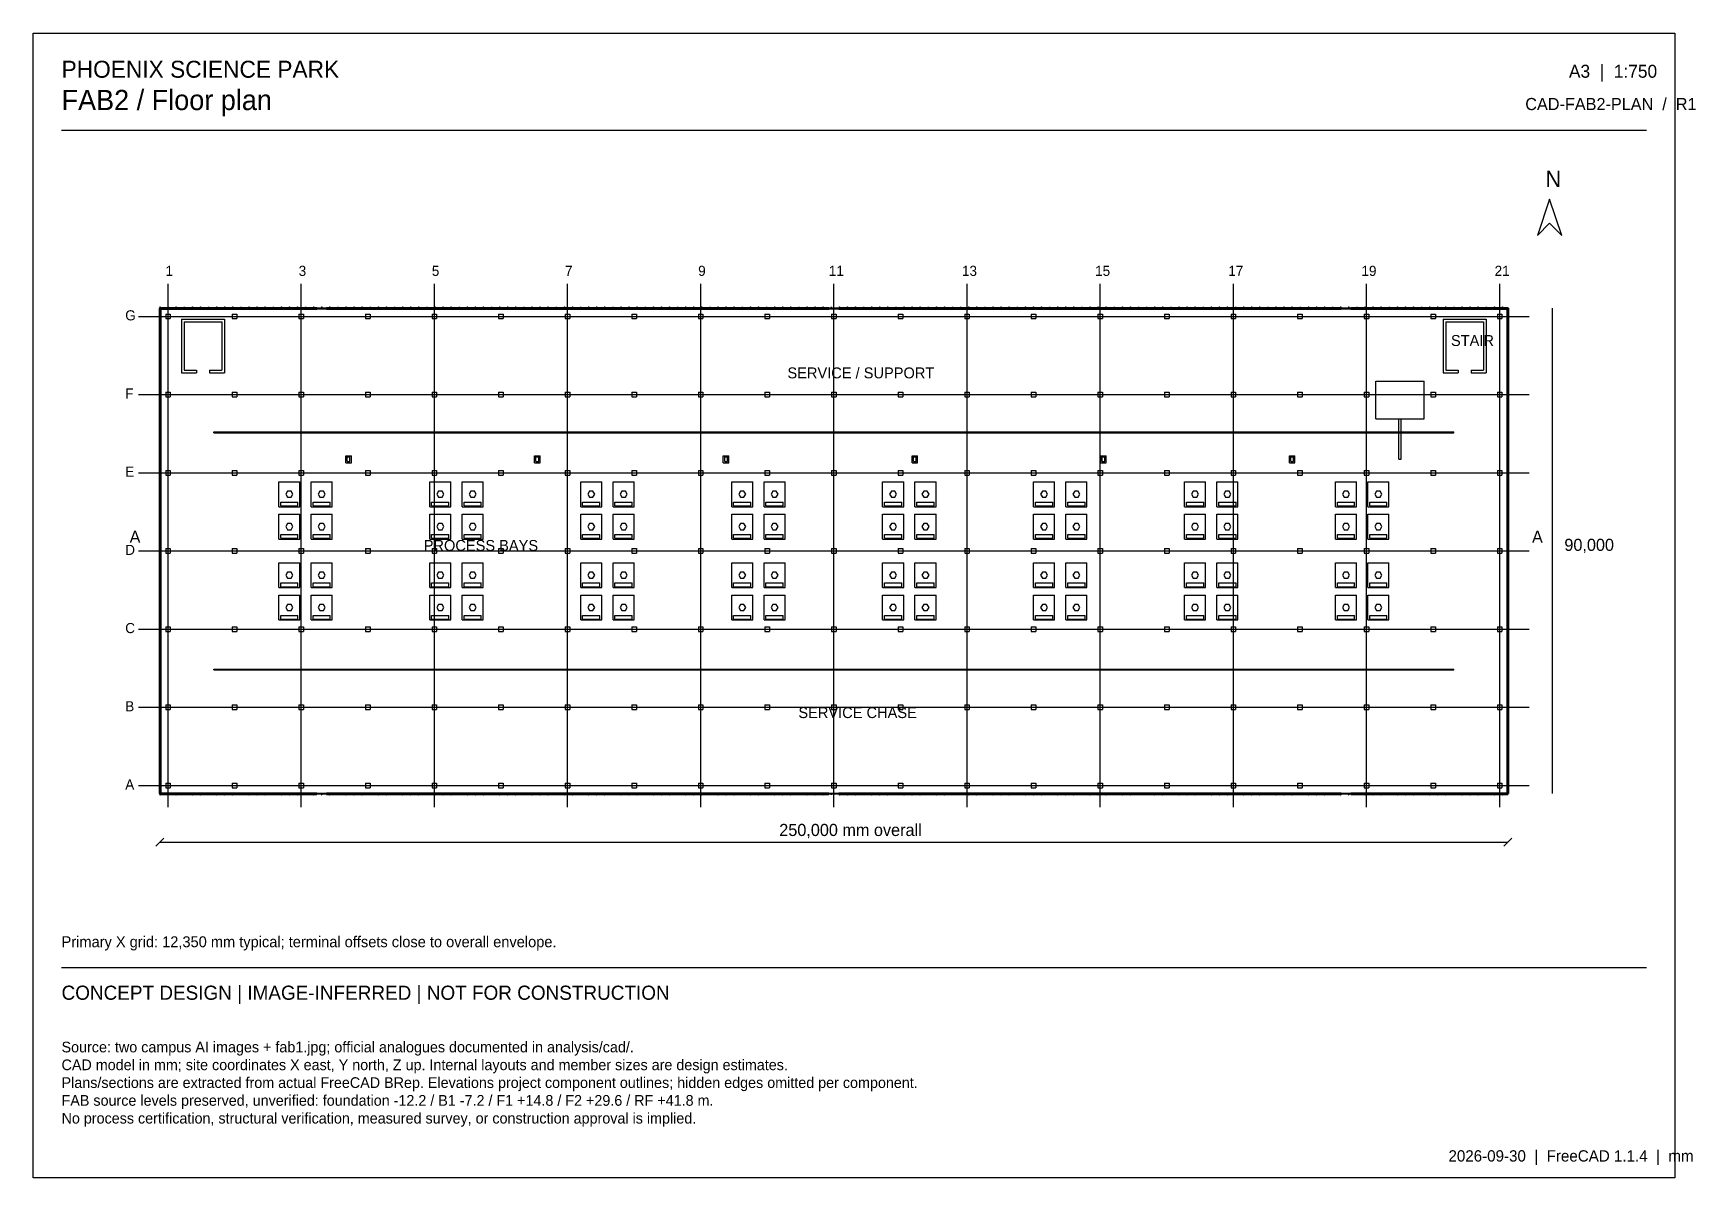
# Model space of a CAD drawing. Header units: millimetres. Extents: x 5250 to 313620, y 5250 to 217500.
import ezdxf

# ---------------------------------------------------------------- set-up
doc = ezdxf.new("R2010")
doc.units = ezdxf.units.MM

msp = doc.modelspace()

# ---------------------------------------------------------------- texts
at = {"layer": 'annotation'}
for s, height, p in [('PHOENIX SCIENCE PARK', 3150, (10500, 209250)), ('A3  |  1:750', 2400, (290100, 209250)), ('FAB2 / Floor plan', 3750, (10500, 203250)), ('CAD-FAB2-PLAN  /  R1', 2250, (282000, 203250)), ('N', 3000, (285750, 189000)), ('1', 1875, (29781.25, 172500)), ('3', 1875, (54481.25, 172500)), ('5', 1875, (79181.25, 172500)), ('7', 1875, (103881.25, 172500)), ('9', 1875, (128581.25, 172500)), ('11', 1875, (152812.5, 172500)), ('13', 1875, (177512.5, 172500)), ('15', 1875, (202212.5, 172500)), ('17', 1875, (226912.5, 172500)), ('19', 1875, (251612.5, 172500)), ('21', 1875, (276312.5, 172500)), ('G', 1875, (22312.5, 164250)), ('STAIR', 2025, (268218.75, 159500)), ('SERVICE / SUPPORT', 2025, (145143.75, 153500)), ('F', 1875, (22312.5, 149750)), ('E', 1875, (22312.5, 135250)), ('A', 2250, (23125, 123000)), ('PROCESS BAYS', 2025, (77675, 121500)), ('A', 2250, (283250, 123000)), ('90,000', 2250, (289250, 121500)), ('D', 1875, (22312.5, 120750)), ('C', 1875, (22312.5, 106250)), ('B', 1875, (22312.5, 91750)), ('SERVICE CHASE', 2025, (147168.75, 90500)), ('A', 1875, (22312.5, 77250)), ('250,000 mm overall', 2250, (143625, 68625)), ('Primary X grid: 12,350 mm typical; terminal offsets close to overall envelope.', 2025, (10500, 48000)), ('CONCEPT DESIGN | IMAGE-INFERRED | NOT FOR CONSTRUCTION', 2625, (10500, 38250)), ('Source: two campus AI images + fab1.jpg; official analogues documented in analysis/cad/.', 1987.5, (10500, 28500)), ('CAD model in mm; site coordinates X east, Y north, Z up. Internal layouts and member sizes are design estimates.', 1987.5, (10500, 25200)), ('Plans/sections are extracted from actual FreeCAD BRep. Elevations project component outlines; hidden edges omitted per component.', 1987.5, (10500, 21900)), ('FAB source levels preserved, unverified: foundation -12.2 / B1 -7.2 / F1 +14.8 / F2 +29.6 / RF +41.8 m.', 1987.5, (10500, 18600)), ('No process certification, structural verification, measured survey, or construction approval is implied.', 1987.5, (10500, 15300)), ('2026-09-30  |  FreeCAD 1.1.4  |  mm', 2100, (267750, 8250))]:
    msp.add_text(s, height=height, dxfattribs=at).set_placement(p)

# ---------------------------------------------------------------- linework, layer by layer
at = {"layer": 'annotation'}
for p, q in [((286500, 186750), (284250, 180000)), ((288750, 180000), (286500, 186750)), ((284250, 180000), (286500, 182250)), ((286500, 182250), (288750, 180000))]:
    msp.add_line(p, q, dxfattribs=at)
at = {"layer": 'cut'}
for p, q in [((28727.5, 166745), (28727.5, 166655)), ((28727.5, 166745), (28772.5, 166745)), ((28727.5, 166655), (28772.5, 166655)), ((28750, 166650), (28750, 166350)), ((28750, 166650), (57850, 166650)), ((28772.5, 166745), (28772.5, 166655)), ((30227.5, 166745), (30227.5, 166655)), ((30227.5, 166745), (30272.5, 166745)), ((30227.5, 166655), (30272.5, 166655)), ((30272.5, 166745), (30272.5, 166655)), ((31727.5, 166745), (31727.5, 166655)), ((31727.5, 166745), (31772.5, 166745)), ((31727.5, 166655), (31772.5, 166655)), ((31772.5, 166745), (31772.5, 166655)), ((33227.5, 166745), (33227.5, 166655)), ((33227.5, 166745), (33272.5, 166745)), ((33227.5, 166655), (33272.5, 166655)), ((33272.5, 166745), (33272.5, 166655)), ((34727.5, 166745), (34727.5, 166655)), ((34727.5, 166745), (34772.5, 166745)), ((34727.5, 166655), (34772.5, 166655)), ((34772.5, 166745), (34772.5, 166655)), ((36227.5, 166745), (36227.5, 166655)), ((36227.5, 166745), (36272.5, 166745)), ((36227.5, 166655), (36272.5, 166655)), ((36272.5, 166745), (36272.5, 166655)), ((37727.5, 166745), (37727.5, 166655)), ((37727.5, 166745), (37772.5, 166745)), ((37727.5, 166655), (37772.5, 166655)), ((37772.5, 166745), (37772.5, 166655)), ((39227.5, 166745), (39227.5, 166655)), ((39227.5, 166745), (39272.5, 166745)), ((39227.5, 166655), (39272.5, 166655)), ((39272.5, 166745), (39272.5, 166655)), ((40727.5, 166745), (40727.5, 166655)), ((40727.5, 166745), (40772.5, 166745)), ((40727.5, 166655), (40772.5, 166655)), ((40772.5, 166745), (40772.5, 166655)), ((42227.5, 166745), (42227.5, 166655)), ((42227.5, 166745), (42272.5, 166745)), ((42227.5, 166655), (42272.5, 166655)), ((42272.5, 166745), (42272.5, 166655)), ((43727.5, 166745), (43727.5, 166655)), ((43727.5, 166745), (43772.5, 166745)), ((43727.5, 166655), (43772.5, 166655)), ((43772.5, 166745), (43772.5, 166655)), ((45227.5, 166745), (45227.5, 166655)), ((45227.5, 166745), (45272.5, 166745)), ((45227.5, 166655), (45272.5, 166655)), ((45272.5, 166745), (45272.5, 166655)), ((46727.5, 166745), (46727.5, 166655)), ((46727.5, 166745), (46772.5, 166745)), ((46727.5, 166655), (46772.5, 166655)), ((46772.5, 166745), (46772.5, 166655)), ((48227.5, 166745), (48227.5, 166655)), ((48227.5, 166745), (48272.5, 166745)), ((48227.5, 166655), (48272.5, 166655)), ((48272.5, 166745), (48272.5, 166655)), ((49727.5, 166745), (49727.5, 166655)), ((49727.5, 166745), (49772.5, 166745)), ((49727.5, 166655), (49772.5, 166655)), ((49772.5, 166745), (49772.5, 166655)), ((51227.5, 166745), (51227.5, 166655)), ((51227.5, 166745), (51272.5, 166745)), ((51227.5, 166655), (51272.5, 166655)), ((51272.5, 166745), (51272.5, 166655)), ((52727.5, 166745), (52727.5, 166655)), ((52727.5, 166745), (52772.5, 166745)), ((52727.5, 166655), (52772.5, 166655)), ((52772.5, 166745), (52772.5, 166655)), ((54227.5, 166745), (54227.5, 166655)), ((54227.5, 166745), (54272.5, 166745)), ((54227.5, 166655), (54272.5, 166655)), ((54272.5, 166745), (54272.5, 166655)), ((55727.5, 166745), (55727.5, 166655)), ((55727.5, 166745), (55772.5, 166745)), ((55727.5, 166655), (55772.5, 166655)), ((55772.5, 166745), (55772.5, 166655)), ((57227.5, 166745), (57227.5, 166655)), ((57227.5, 166745), (57272.5, 166745)), ((57227.5, 166655), (57272.5, 166655)), ((57272.5, 166745), (57272.5, 166655)), ((57850, 166650), (57850, 166350)), ((57900, 166580), (57900, 166420)), ((57900, 166580), (59600, 166580)), ((58727.5, 166745), (58727.5, 166655)), ((58727.5, 166745), (58772.5, 166745)), ((58727.5, 166655), (58772.5, 166655)), ((58772.5, 166745), (58772.5, 166655)), ((59600, 166580), (59600, 166420)), ((59650, 166650), (59650, 166350)), ((59650, 166650), (152850, 166650)), ((60227.5, 166745), (60227.5, 166655)), ((60227.5, 166745), (60272.5, 166745)), ((60227.5, 166655), (60272.5, 166655)), ((60272.5, 166745), (60272.5, 166655)), ((61727.5, 166745), (61727.5, 166655)), ((61727.5, 166745), (61772.5, 166745)), ((61727.5, 166655), (61772.5, 166655)), ((61772.5, 166745), (61772.5, 166655)), ((63227.5, 166745), (63227.5, 166655)), ((63227.5, 166745), (63272.5, 166745)), ((63227.5, 166655), (63272.5, 166655)), ((63272.5, 166745), (63272.5, 166655)), ((64727.5, 166745), (64727.5, 166655)), ((64727.5, 166745), (64772.5, 166745)), ((64727.5, 166655), (64772.5, 166655)), ((64772.5, 166745), (64772.5, 166655)), ((66227.5, 166745), (66227.5, 166655)), ((66227.5, 166745), (66272.5, 166745)), ((66227.5, 166655), (66272.5, 166655)), ((66272.5, 166745), (66272.5, 166655)), ((67727.5, 166745), (67727.5, 166655)), ((67727.5, 166745), (67772.5, 166745)), ((67727.5, 166655), (67772.5, 166655)), ((67772.5, 166745), (67772.5, 166655)), ((69227.5, 166745), (69227.5, 166655)), ((69227.5, 166745), (69272.5, 166745)), ((69227.5, 166655), (69272.5, 166655)), ((69272.5, 166745), (69272.5, 166655)), ((70727.5, 166745), (70727.5, 166655)), ((70727.5, 166745), (70772.5, 166745)), ((70727.5, 166655), (70772.5, 166655)), ((70772.5, 166745), (70772.5, 166655)), ((72227.5, 166745), (72227.5, 166655)), ((72227.5, 166745), (72272.5, 166745)), ((72227.5, 166655), (72272.5, 166655)), ((72272.5, 166745), (72272.5, 166655)), ((73727.5, 166745), (73727.5, 166655)), ((73727.5, 166745), (73772.5, 166745)), ((73727.5, 166655), (73772.5, 166655)), ((73772.5, 166745), (73772.5, 166655)), ((75227.5, 166745), (75227.5, 166655)), ((75227.5, 166745), (75272.5, 166745)), ((75227.5, 166655), (75272.5, 166655)), ((75272.5, 166745), (75272.5, 166655)), ((76727.5, 166745), (76727.5, 166655)), ((76727.5, 166745), (76772.5, 166745)), ((76727.5, 166655), (76772.5, 166655)), ((76772.5, 166745), (76772.5, 166655)), ((78227.5, 166745), (78227.5, 166655)), ((78227.5, 166745), (78272.5, 166745)), ((78227.5, 166655), (78272.5, 166655)), ((78272.5, 166745), (78272.5, 166655)), ((79727.5, 166745), (79727.5, 166655)), ((79727.5, 166745), (79772.5, 166745)), ((79727.5, 166655), (79772.5, 166655)), ((79772.5, 166745), (79772.5, 166655)), ((81227.5, 166745), (81227.5, 166655)), ((81227.5, 166745), (81272.5, 166745)), ((81227.5, 166655), (81272.5, 166655)), ((81272.5, 166745), (81272.5, 166655)), ((82727.5, 166745), (82727.5, 166655)), ((82727.5, 166745), (82772.5, 166745)), ((82727.5, 166655), (82772.5, 166655)), ((82772.5, 166745), (82772.5, 166655)), ((84227.5, 166745), (84227.5, 166655)), ((84227.5, 166745), (84272.5, 166745)), ((84227.5, 166655), (84272.5, 166655)), ((84272.5, 166745), (84272.5, 166655)), ((85727.5, 166745), (85727.5, 166655)), ((85727.5, 166745), (85772.5, 166745)), ((85727.5, 166655), (85772.5, 166655)), ((85772.5, 166745), (85772.5, 166655)), ((87227.5, 166745), (87227.5, 166655)), ((87227.5, 166745), (87272.5, 166745)), ((87227.5, 166655), (87272.5, 166655)), ((87272.5, 166745), (87272.5, 166655)), ((88727.5, 166745), (88727.5, 166655)), ((88727.5, 166745), (88772.5, 166745)), ((88727.5, 166655), (88772.5, 166655)), ((88772.5, 166745), (88772.5, 166655)), ((90227.5, 166745), (90227.5, 166655)), ((90227.5, 166745), (90272.5, 166745)), ((90227.5, 166655), (90272.5, 166655)), ((90272.5, 166745), (90272.5, 166655)), ((91727.5, 166745), (91727.5, 166655)), ((91727.5, 166745), (91772.5, 166745)), ((91727.5, 166655), (91772.5, 166655)), ((91772.5, 166745), (91772.5, 166655)), ((93227.5, 166745), (93227.5, 166655)), ((93227.5, 166745), (93272.5, 166745)), ((93227.5, 166655), (93272.5, 166655)), ((93272.5, 166745), (93272.5, 166655)), ((94727.5, 166745), (94727.5, 166655)), ((94727.5, 166745), (94772.5, 166745)), ((94727.5, 166655), (94772.5, 166655)), ((94772.5, 166745), (94772.5, 166655)), ((96227.5, 166745), (96227.5, 166655)), ((96227.5, 166745), (96272.5, 166745)), ((96227.5, 166655), (96272.5, 166655)), ((96272.5, 166745), (96272.5, 166655)), ((97727.5, 166745), (97727.5, 166655)), ((97727.5, 166745), (97772.5, 166745)), ((97727.5, 166655), (97772.5, 166655)), ((97772.5, 166745), (97772.5, 166655)), ((99227.5, 166745), (99227.5, 166655)), ((99227.5, 166745), (99272.5, 166745)), ((99227.5, 166655), (99272.5, 166655)), ((99272.5, 166745), (99272.5, 166655)), ((100727.5, 166745), (100727.5, 166655)), ((100727.5, 166745), (100772.5, 166745)), ((100727.5, 166655), (100772.5, 166655)), ((100772.5, 166745), (100772.5, 166655)), ((102227.5, 166745), (102227.5, 166655)), ((102227.5, 166745), (102272.5, 166745)), ((102227.5, 166655), (102272.5, 166655)), ((102272.5, 166745), (102272.5, 166655)), ((103727.5, 166745), (103727.5, 166655)), ((103727.5, 166745), (103772.5, 166745)), ((103727.5, 166655), (103772.5, 166655)), ((103772.5, 166745), (103772.5, 166655)), ((105227.5, 166745), (105227.5, 166655)), ((105227.5, 166745), (105272.5, 166745)), ((105227.5, 166655), (105272.5, 166655)), ((105272.5, 166745), (105272.5, 166655)), ((106727.5, 166745), (106727.5, 166655)), ((106727.5, 166745), (106772.5, 166745)), ((106727.5, 166655), (106772.5, 166655)), ((106772.5, 166745), (106772.5, 166655)), ((108227.5, 166745), (108227.5, 166655)), ((108227.5, 166745), (108272.5, 166745)), ((108227.5, 166655), (108272.5, 166655)), ((108272.5, 166745), (108272.5, 166655)), ((109727.5, 166745), (109727.5, 166655)), ((109727.5, 166745), (109772.5, 166745)), ((109727.5, 166655), (109772.5, 166655)), ((109772.5, 166745), (109772.5, 166655)), ((111227.5, 166745), (111227.5, 166655)), ((111227.5, 166745), (111272.5, 166745)), ((111227.5, 166655), (111272.5, 166655)), ((111272.5, 166745), (111272.5, 166655)), ((112727.5, 166745), (112727.5, 166655)), ((112727.5, 166745), (112772.5, 166745)), ((112727.5, 166655), (112772.5, 166655)), ((112772.5, 166745), (112772.5, 166655)), ((114227.5, 166745), (114227.5, 166655)), ((114227.5, 166745), (114272.5, 166745)), ((114227.5, 166655), (114272.5, 166655)), ((114272.5, 166745), (114272.5, 166655)), ((115727.5, 166745), (115727.5, 166655)), ((115727.5, 166745), (115772.5, 166745)), ((115727.5, 166655), (115772.5, 166655)), ((115772.5, 166745), (115772.5, 166655)), ((117227.5, 166745), (117227.5, 166655)), ((117227.5, 166745), (117272.5, 166745)), ((117227.5, 166655), (117272.5, 166655)), ((117272.5, 166745), (117272.5, 166655)), ((118727.5, 166745), (118727.5, 166655)), ((118727.5, 166745), (118772.5, 166745)), ((118727.5, 166655), (118772.5, 166655)), ((118772.5, 166745), (118772.5, 166655)), ((120227.5, 166745), (120227.5, 166655)), ((120227.5, 166745), (120272.5, 166745)), ((120227.5, 166655), (120272.5, 166655)), ((120272.5, 166745), (120272.5, 166655)), ((121727.5, 166745), (121727.5, 166655)), ((121727.5, 166745), (121772.5, 166745)), ((121727.5, 166655), (121772.5, 166655)), ((121772.5, 166745), (121772.5, 166655)), ((123227.5, 166745), (123227.5, 166655)), ((123227.5, 166745), (123272.5, 166745)), ((123227.5, 166655), (123272.5, 166655)), ((123272.5, 166745), (123272.5, 166655)), ((124727.5, 166745), (124727.5, 166655)), ((124727.5, 166745), (124772.5, 166745)), ((124727.5, 166655), (124772.5, 166655)), ((124772.5, 166745), (124772.5, 166655)), ((126227.5, 166745), (126227.5, 166655)), ((126227.5, 166745), (126272.5, 166745)), ((126227.5, 166655), (126272.5, 166655)), ((126272.5, 166745), (126272.5, 166655)), ((127727.5, 166745), (127727.5, 166655)), ((127727.5, 166745), (127772.5, 166745)), ((127727.5, 166655), (127772.5, 166655)), ((127772.5, 166745), (127772.5, 166655)), ((129227.5, 166745), (129227.5, 166655)), ((129227.5, 166745), (129272.5, 166745)), ((129227.5, 166655), (129272.5, 166655)), ((129272.5, 166745), (129272.5, 166655)), ((130727.5, 166745), (130727.5, 166655)), ((130727.5, 166745), (130772.5, 166745)), ((130727.5, 166655), (130772.5, 166655)), ((130772.5, 166745), (130772.5, 166655)), ((132227.5, 166745), (132227.5, 166655)), ((132227.5, 166745), (132272.5, 166745)), ((132227.5, 166655), (132272.5, 166655)), ((132272.5, 166745), (132272.5, 166655)), ((133727.5, 166745), (133727.5, 166655)), ((133727.5, 166745), (133772.5, 166745)), ((133727.5, 166655), (133772.5, 166655)), ((133772.5, 166745), (133772.5, 166655)), ((135227.5, 166745), (135227.5, 166655)), ((135227.5, 166745), (135272.5, 166745)), ((135227.5, 166655), (135272.5, 166655)), ((135272.5, 166745), (135272.5, 166655)), ((136727.5, 166745), (136727.5, 166655)), ((136727.5, 166745), (136772.5, 166745)), ((136727.5, 166655), (136772.5, 166655)), ((136772.5, 166745), (136772.5, 166655)), ((138227.5, 166745), (138227.5, 166655)), ((138227.5, 166745), (138272.5, 166745)), ((138227.5, 166655), (138272.5, 166655)), ((138272.5, 166745), (138272.5, 166655)), ((139727.5, 166745), (139727.5, 166655)), ((139727.5, 166745), (139772.5, 166745)), ((139727.5, 166655), (139772.5, 166655)), ((139772.5, 166745), (139772.5, 166655)), ((141227.5, 166745), (141227.5, 166655)), ((141227.5, 166745), (141272.5, 166745)), ((141227.5, 166655), (141272.5, 166655)), ((141272.5, 166745), (141272.5, 166655)), ((142727.5, 166745), (142727.5, 166655)), ((142727.5, 166745), (142772.5, 166745)), ((142727.5, 166655), (142772.5, 166655)), ((142772.5, 166745), (142772.5, 166655)), ((144227.5, 166745), (144227.5, 166655)), ((144227.5, 166745), (144272.5, 166745)), ((144227.5, 166655), (144272.5, 166655)), ((144272.5, 166745), (144272.5, 166655)), ((145727.5, 166745), (145727.5, 166655)), ((145727.5, 166745), (145772.5, 166745)), ((145727.5, 166655), (145772.5, 166655)), ((145772.5, 166745), (145772.5, 166655)), ((147227.5, 166745), (147227.5, 166655)), ((147227.5, 166745), (147272.5, 166745)), ((147227.5, 166655), (147272.5, 166655)), ((147272.5, 166745), (147272.5, 166655)), ((148727.5, 166745), (148727.5, 166655)), ((148727.5, 166745), (148772.5, 166745)), ((148727.5, 166655), (148772.5, 166655)), ((148772.5, 166745), (148772.5, 166655)), ((150227.5, 166745), (150227.5, 166655)), ((150227.5, 166745), (150272.5, 166745)), ((150227.5, 166655), (150272.5, 166655)), ((150272.5, 166745), (150272.5, 166655)), ((151727.5, 166745), (151727.5, 166655)), ((151727.5, 166745), (151772.5, 166745)), ((151727.5, 166655), (151772.5, 166655)), ((151772.5, 166745), (151772.5, 166655)), ((152850, 166650), (152850, 166350)), ((152900, 166580), (152900, 166420)), ((152900, 166580), (154600, 166580)), ((153227.5, 166745), (153227.5, 166655)), ((153227.5, 166745), (153272.5, 166745)), ((153227.5, 166655), (153272.5, 166655)), ((153272.5, 166745), (153272.5, 166655)), ((154600, 166580), (154600, 166420)), ((154650, 166650), (154650, 166350)), ((154650, 166650), (247850, 166650)), ((154727.5, 166745), (154727.5, 166655)), ((154727.5, 166745), (154772.5, 166745)), ((154727.5, 166655), (154772.5, 166655)), ((154772.5, 166745), (154772.5, 166655)), ((156227.5, 166745), (156227.5, 166655)), ((156227.5, 166745), (156272.5, 166745)), ((156227.5, 166655), (156272.5, 166655)), ((156272.5, 166745), (156272.5, 166655)), ((157727.5, 166745), (157727.5, 166655)), ((157727.5, 166745), (157772.5, 166745)), ((157727.5, 166655), (157772.5, 166655)), ((157772.5, 166745), (157772.5, 166655)), ((159227.5, 166745), (159227.5, 166655)), ((159227.5, 166745), (159272.5, 166745)), ((159227.5, 166655), (159272.5, 166655)), ((159272.5, 166745), (159272.5, 166655)), ((160727.5, 166745), (160727.5, 166655)), ((160727.5, 166745), (160772.5, 166745)), ((160727.5, 166655), (160772.5, 166655)), ((160772.5, 166745), (160772.5, 166655)), ((162227.5, 166745), (162227.5, 166655)), ((162227.5, 166745), (162272.5, 166745)), ((162227.5, 166655), (162272.5, 166655)), ((162272.5, 166745), (162272.5, 166655)), ((163727.5, 166745), (163727.5, 166655)), ((163727.5, 166745), (163772.5, 166745)), ((163727.5, 166655), (163772.5, 166655)), ((163772.5, 166745), (163772.5, 166655)), ((165227.5, 166745), (165227.5, 166655)), ((165227.5, 166745), (165272.5, 166745)), ((165227.5, 166655), (165272.5, 166655)), ((165272.5, 166745), (165272.5, 166655)), ((166727.5, 166745), (166727.5, 166655)), ((166727.5, 166745), (166772.5, 166745)), ((166727.5, 166655), (166772.5, 166655)), ((166772.5, 166745), (166772.5, 166655)), ((168227.5, 166745), (168227.5, 166655)), ((168227.5, 166745), (168272.5, 166745)), ((168227.5, 166655), (168272.5, 166655)), ((168272.5, 166745), (168272.5, 166655)), ((169727.5, 166745), (169727.5, 166655)), ((169727.5, 166745), (169772.5, 166745)), ((169727.5, 166655), (169772.5, 166655)), ((169772.5, 166745), (169772.5, 166655)), ((171227.5, 166745), (171227.5, 166655)), ((171227.5, 166745), (171272.5, 166745)), ((171227.5, 166655), (171272.5, 166655)), ((171272.5, 166745), (171272.5, 166655)), ((172727.5, 166745), (172727.5, 166655)), ((172727.5, 166745), (172772.5, 166745)), ((172727.5, 166655), (172772.5, 166655)), ((172772.5, 166745), (172772.5, 166655)), ((174227.5, 166745), (174227.5, 166655)), ((174227.5, 166745), (174272.5, 166745)), ((174227.5, 166655), (174272.5, 166655)), ((174272.5, 166745), (174272.5, 166655)), ((175727.5, 166745), (175727.5, 166655)), ((175727.5, 166745), (175772.5, 166745)), ((175727.5, 166655), (175772.5, 166655)), ((175772.5, 166745), (175772.5, 166655)), ((177227.5, 166745), (177227.5, 166655)), ((177227.5, 166745), (177272.5, 166745)), ((177227.5, 166655), (177272.5, 166655)), ((177272.5, 166745), (177272.5, 166655)), ((178727.5, 166745), (178727.5, 166655)), ((178727.5, 166745), (178772.5, 166745)), ((178727.5, 166655), (178772.5, 166655)), ((178772.5, 166745), (178772.5, 166655)), ((180227.5, 166745), (180227.5, 166655)), ((180227.5, 166745), (180272.5, 166745)), ((180227.5, 166655), (180272.5, 166655)), ((180272.5, 166745), (180272.5, 166655)), ((181727.5, 166745), (181727.5, 166655)), ((181727.5, 166745), (181772.5, 166745)), ((181727.5, 166655), (181772.5, 166655)), ((181772.5, 166745), (181772.5, 166655)), ((183227.5, 166745), (183227.5, 166655)), ((183227.5, 166745), (183272.5, 166745)), ((183227.5, 166655), (183272.5, 166655)), ((183272.5, 166745), (183272.5, 166655)), ((184727.5, 166745), (184727.5, 166655)), ((184727.5, 166745), (184772.5, 166745)), ((184727.5, 166655), (184772.5, 166655)), ((184772.5, 166745), (184772.5, 166655)), ((186227.5, 166745), (186227.5, 166655)), ((186227.5, 166745), (186272.5, 166745)), ((186227.5, 166655), (186272.5, 166655)), ((186272.5, 166745), (186272.5, 166655)), ((187727.5, 166745), (187727.5, 166655)), ((187727.5, 166745), (187772.5, 166745)), ((187727.5, 166655), (187772.5, 166655)), ((187772.5, 166745), (187772.5, 166655)), ((189227.5, 166745), (189227.5, 166655)), ((189227.5, 166745), (189272.5, 166745)), ((189227.5, 166655), (189272.5, 166655)), ((189272.5, 166745), (189272.5, 166655)), ((190727.5, 166745), (190727.5, 166655)), ((190727.5, 166745), (190772.5, 166745)), ((190727.5, 166655), (190772.5, 166655)), ((190772.5, 166745), (190772.5, 166655)), ((192227.5, 166745), (192227.5, 166655)), ((192227.5, 166745), (192272.5, 166745)), ((192227.5, 166655), (192272.5, 166655)), ((192272.5, 166745), (192272.5, 166655)), ((193727.5, 166745), (193727.5, 166655)), ((193727.5, 166745), (193772.5, 166745)), ((193727.5, 166655), (193772.5, 166655)), ((193772.5, 166745), (193772.5, 166655)), ((195227.5, 166745), (195227.5, 166655)), ((195227.5, 166745), (195272.5, 166745)), ((195227.5, 166655), (195272.5, 166655)), ((195272.5, 166745), (195272.5, 166655)), ((196727.5, 166745), (196727.5, 166655)), ((196727.5, 166745), (196772.5, 166745)), ((196727.5, 166655), (196772.5, 166655)), ((196772.5, 166745), (196772.5, 166655)), ((198227.5, 166745), (198227.5, 166655)), ((198227.5, 166745), (198272.5, 166745)), ((198227.5, 166655), (198272.5, 166655)), ((198272.5, 166745), (198272.5, 166655)), ((199727.5, 166745), (199727.5, 166655)), ((199727.5, 166745), (199772.5, 166745)), ((199727.5, 166655), (199772.5, 166655)), ((199772.5, 166745), (199772.5, 166655)), ((201227.5, 166745), (201227.5, 166655)), ((201227.5, 166745), (201272.5, 166745)), ((201227.5, 166655), (201272.5, 166655)), ((201272.5, 166745), (201272.5, 166655)), ((202727.5, 166745), (202727.5, 166655)), ((202727.5, 166745), (202772.5, 166745)), ((202727.5, 166655), (202772.5, 166655)), ((202772.5, 166745), (202772.5, 166655)), ((204227.5, 166745), (204227.5, 166655)), ((204227.5, 166745), (204272.5, 166745)), ((204227.5, 166655), (204272.5, 166655)), ((204272.5, 166745), (204272.5, 166655)), ((205727.5, 166745), (205727.5, 166655)), ((205727.5, 166745), (205772.5, 166745)), ((205727.5, 166655), (205772.5, 166655)), ((205772.5, 166745), (205772.5, 166655)), ((207227.5, 166745), (207227.5, 166655)), ((207227.5, 166745), (207272.5, 166745)), ((207227.5, 166655), (207272.5, 166655)), ((207272.5, 166745), (207272.5, 166655)), ((208727.5, 166745), (208727.5, 166655)), ((208727.5, 166745), (208772.5, 166745)), ((208727.5, 166655), (208772.5, 166655)), ((208772.5, 166745), (208772.5, 166655)), ((210227.5, 166745), (210227.5, 166655)), ((210227.5, 166745), (210272.5, 166745)), ((210227.5, 166655), (210272.5, 166655)), ((210272.5, 166745), (210272.5, 166655)), ((211727.5, 166745), (211727.5, 166655)), ((211727.5, 166745), (211772.5, 166745)), ((211727.5, 166655), (211772.5, 166655)), ((211772.5, 166745), (211772.5, 166655)), ((213227.5, 166745), (213227.5, 166655)), ((213227.5, 166745), (213272.5, 166745)), ((213227.5, 166655), (213272.5, 166655)), ((213272.5, 166745), (213272.5, 166655)), ((214727.5, 166745), (214727.5, 166655)), ((214727.5, 166745), (214772.5, 166745)), ((214727.5, 166655), (214772.5, 166655)), ((214772.5, 166745), (214772.5, 166655)), ((216227.5, 166745), (216227.5, 166655)), ((216227.5, 166745), (216272.5, 166745)), ((216227.5, 166655), (216272.5, 166655)), ((216272.5, 166745), (216272.5, 166655)), ((217727.5, 166745), (217727.5, 166655)), ((217727.5, 166745), (217772.5, 166745)), ((217727.5, 166655), (217772.5, 166655)), ((217772.5, 166745), (217772.5, 166655)), ((219227.5, 166745), (219227.5, 166655)), ((219227.5, 166745), (219272.5, 166745)), ((219227.5, 166655), (219272.5, 166655)), ((219272.5, 166745), (219272.5, 166655)), ((220727.5, 166745), (220727.5, 166655)), ((220727.5, 166745), (220772.5, 166745)), ((220727.5, 166655), (220772.5, 166655)), ((220772.5, 166745), (220772.5, 166655)), ((222227.5, 166745), (222227.5, 166655)), ((222227.5, 166745), (222272.5, 166745)), ((222227.5, 166655), (222272.5, 166655)), ((222272.5, 166745), (222272.5, 166655)), ((223727.5, 166745), (223727.5, 166655)), ((223727.5, 166745), (223772.5, 166745)), ((223727.5, 166655), (223772.5, 166655)), ((223772.5, 166745), (223772.5, 166655)), ((225227.5, 166745), (225227.5, 166655)), ((225227.5, 166745), (225272.5, 166745)), ((225227.5, 166655), (225272.5, 166655)), ((225272.5, 166745), (225272.5, 166655)), ((226727.5, 166745), (226727.5, 166655)), ((226727.5, 166745), (226772.5, 166745)), ((226727.5, 166655), (226772.5, 166655)), ((226772.5, 166745), (226772.5, 166655)), ((228227.5, 166745), (228227.5, 166655)), ((228227.5, 166745), (228272.5, 166745)), ((228227.5, 166655), (228272.5, 166655)), ((228272.5, 166745), (228272.5, 166655)), ((229727.5, 166745), (229727.5, 166655)), ((229727.5, 166745), (229772.5, 166745)), ((229727.5, 166655), (229772.5, 166655)), ((229772.5, 166745), (229772.5, 166655)), ((231227.5, 166745), (231227.5, 166655)), ((231227.5, 166745), (231272.5, 166745)), ((231227.5, 166655), (231272.5, 166655)), ((231272.5, 166745), (231272.5, 166655)), ((232727.5, 166745), (232727.5, 166655)), ((232727.5, 166745), (232772.5, 166745)), ((232727.5, 166655), (232772.5, 166655)), ((232772.5, 166745), (232772.5, 166655)), ((234227.5, 166745), (234227.5, 166655)), ((234227.5, 166745), (234272.5, 166745)), ((234227.5, 166655), (234272.5, 166655)), ((234272.5, 166745), (234272.5, 166655)), ((235727.5, 166745), (235727.5, 166655)), ((235727.5, 166745), (235772.5, 166745)), ((235727.5, 166655), (235772.5, 166655)), ((235772.5, 166745), (235772.5, 166655)), ((237227.5, 166745), (237227.5, 166655)), ((237227.5, 166745), (237272.5, 166745)), ((237227.5, 166655), (237272.5, 166655)), ((237272.5, 166745), (237272.5, 166655)), ((238727.5, 166745), (238727.5, 166655)), ((238727.5, 166745), (238772.5, 166745)), ((238727.5, 166655), (238772.5, 166655)), ((238772.5, 166745), (238772.5, 166655)), ((240227.5, 166745), (240227.5, 166655)), ((240227.5, 166745), (240272.5, 166745)), ((240227.5, 166655), (240272.5, 166655)), ((240272.5, 166745), (240272.5, 166655)), ((241727.5, 166745), (241727.5, 166655)), ((241727.5, 166745), (241772.5, 166745)), ((241727.5, 166655), (241772.5, 166655)), ((241772.5, 166745), (241772.5, 166655)), ((243227.5, 166745), (243227.5, 166655)), ((243227.5, 166745), (243272.5, 166745)), ((243227.5, 166655), (243272.5, 166655)), ((243272.5, 166745), (243272.5, 166655)), ((244727.5, 166745), (244727.5, 166655)), ((244727.5, 166745), (244772.5, 166745)), ((244727.5, 166655), (244772.5, 166655)), ((244772.5, 166745), (244772.5, 166655)), ((246227.5, 166745), (246227.5, 166655)), ((246227.5, 166745), (246272.5, 166745)), ((246227.5, 166655), (246272.5, 166655)), ((246272.5, 166745), (246272.5, 166655)), ((247727.5, 166745), (247727.5, 166655)), ((247727.5, 166745), (247772.5, 166745)), ((247727.5, 166655), (247772.5, 166655)), ((247772.5, 166745), (247772.5, 166655)), ((247850, 166650), (247850, 166350)), ((247900, 166580), (247900, 166420)), ((247900, 166580), (249600, 166580)), ((249227.5, 166745), (249227.5, 166655)), ((249227.5, 166745), (249272.5, 166745)), ((249227.5, 166655), (249272.5, 166655)), ((249272.5, 166745), (249272.5, 166655)), ((249600, 166580), (249600, 166420)), ((249650, 166650), (249650, 166350)), ((249650, 166650), (278750, 166650)), ((250727.5, 166745), (250727.5, 166655)), ((250727.5, 166745), (250772.5, 166745)), ((250727.5, 166655), (250772.5, 166655)), ((250772.5, 166745), (250772.5, 166655)), ((252227.5, 166745), (252227.5, 166655)), ((252227.5, 166745), (252272.5, 166745)), ((252227.5, 166655), (252272.5, 166655)), ((252272.5, 166745), (252272.5, 166655)), ((253727.5, 166745), (253727.5, 166655)), ((253727.5, 166745), (253772.5, 166745)), ((253727.5, 166655), (253772.5, 166655)), ((253772.5, 166745), (253772.5, 166655)), ((255227.5, 166745), (255227.5, 166655)), ((255227.5, 166745), (255272.5, 166745)), ((255227.5, 166655), (255272.5, 166655)), ((255272.5, 166745), (255272.5, 166655)), ((256727.5, 166745), (256727.5, 166655)), ((256727.5, 166745), (256772.5, 166745)), ((256727.5, 166655), (256772.5, 166655)), ((256772.5, 166745), (256772.5, 166655)), ((258227.5, 166745), (258227.5, 166655)), ((258227.5, 166745), (258272.5, 166745)), ((258227.5, 166655), (258272.5, 166655)), ((258272.5, 166745), (258272.5, 166655)), ((259727.5, 166745), (259727.5, 166655)), ((259727.5, 166745), (259772.5, 166745)), ((259727.5, 166655), (259772.5, 166655)), ((259772.5, 166745), (259772.5, 166655)), ((261227.5, 166745), (261227.5, 166655)), ((261227.5, 166745), (261272.5, 166745)), ((261227.5, 166655), (261272.5, 166655)), ((261272.5, 166745), (261272.5, 166655)), ((262727.5, 166745), (262727.5, 166655)), ((262727.5, 166745), (262772.5, 166745)), ((262727.5, 166655), (262772.5, 166655)), ((262772.5, 166745), (262772.5, 166655)), ((264227.5, 166745), (264227.5, 166655)), ((264227.5, 166745), (264272.5, 166745)), ((264227.5, 166655), (264272.5, 166655)), ((264272.5, 166745), (264272.5, 166655)), ((265727.5, 166745), (265727.5, 166655)), ((265727.5, 166745), (265772.5, 166745)), ((265727.5, 166655), (265772.5, 166655)), ((265772.5, 166745), (265772.5, 166655)), ((267227.5, 166745), (267227.5, 166655)), ((267227.5, 166745), (267272.5, 166745)), ((267227.5, 166655), (267272.5, 166655)), ((267272.5, 166745), (267272.5, 166655)), ((268727.5, 166745), (268727.5, 166655)), ((268727.5, 166745), (268772.5, 166745)), ((268727.5, 166655), (268772.5, 166655)), ((268772.5, 166745), (268772.5, 166655)), ((270227.5, 166745), (270227.5, 166655)), ((270227.5, 166745), (270272.5, 166745)), ((270227.5, 166655), (270272.5, 166655)), ((270272.5, 166745), (270272.5, 166655)), ((271727.5, 166745), (271727.5, 166655)), ((271727.5, 166745), (271772.5, 166745)), ((271727.5, 166655), (271772.5, 166655)), ((271772.5, 166745), (271772.5, 166655)), ((273227.5, 166745), (273227.5, 166655)), ((273227.5, 166745), (273272.5, 166745)), ((273227.5, 166655), (273272.5, 166655)), ((273272.5, 166745), (273272.5, 166655)), ((274727.5, 166745), (274727.5, 166655)), ((274727.5, 166745), (274772.5, 166745)), ((274727.5, 166655), (274772.5, 166655)), ((274772.5, 166745), (274772.5, 166655)), ((276227.5, 166745), (276227.5, 166655)), ((276227.5, 166745), (276272.5, 166745)), ((276227.5, 166655), (276272.5, 166655)), ((276272.5, 166745), (276272.5, 166655)), ((277727.5, 166745), (277727.5, 166655)), ((277727.5, 166745), (277772.5, 166745)), ((277727.5, 166655), (277772.5, 166655)), ((277772.5, 166745), (277772.5, 166655)), ((278750, 166650), (278750, 166350)), ((28600, 166500), (28600, 76500)), ((28600, 166500), (28900, 166500)), ((28750, 166350), (57850, 166350)), ((28900, 166500), (28900, 76500)), ((29825, 165425), (29825, 164575)), ((29825, 165425), (30675, 165425)), ((29825, 164575), (30675, 164575)), ((30675, 165425), (30675, 164575)), ((32750, 164500), (32750, 154500)), ((32750, 164500), (40750, 164500)), ((33250, 164000), (33250, 155000)), ((33250, 164000), (40250, 164000)), ((40250, 164000), (40250, 155000)), ((40750, 164500), (40750, 154500)), ((42175, 165425), (42175, 164575)), ((42175, 165425), (43025, 165425)), ((42175, 164575), (43025, 164575)), ((43025, 165425), (43025, 164575)), ((54525, 165425), (54525, 164575)), ((54525, 165425), (55375, 165425)), ((54525, 164575), (55375, 164575)), ((55375, 165425), (55375, 164575)), ((57900, 166420), (59600, 166420)), ((59650, 166350), (152850, 166350)), ((66875, 165425), (66875, 164575)), ((66875, 165425), (67725, 165425)), ((66875, 164575), (67725, 164575)), ((67725, 165425), (67725, 164575)), ((79225, 165425), (79225, 164575)), ((79225, 165425), (80075, 165425)), ((79225, 164575), (80075, 164575)), ((80075, 165425), (80075, 164575)), ((91575, 165425), (91575, 164575)), ((91575, 165425), (92425, 165425)), ((91575, 164575), (92425, 164575)), ((92425, 165425), (92425, 164575)), ((103925, 165425), (103925, 164575)), ((103925, 165425), (104775, 165425)), ((103925, 164575), (104775, 164575)), ((104775, 165425), (104775, 164575)), ((116275, 165425), (116275, 164575)), ((116275, 165425), (117125, 165425)), ((116275, 164575), (117125, 164575)), ((117125, 165425), (117125, 164575)), ((128625, 165425), (128625, 164575)), ((128625, 165425), (129475, 165425)), ((128625, 164575), (129475, 164575)), ((129475, 165425), (129475, 164575)), ((140975, 165425), (140975, 164575)), ((140975, 165425), (141825, 165425)), ((140975, 164575), (141825, 164575)), ((141825, 165425), (141825, 164575)), ((152900, 166420), (154600, 166420)), ((153325, 165425), (153325, 164575)), ((153325, 165425), (154175, 165425)), ((153325, 164575), (154175, 164575)), ((154175, 165425), (154175, 164575)), ((154650, 166350), (247850, 166350)), ((165675, 165425), (165675, 164575)), ((165675, 165425), (166525, 165425)), ((165675, 164575), (166525, 164575)), ((166525, 165425), (166525, 164575)), ((178025, 165425), (178025, 164575)), ((178025, 165425), (178875, 165425)), ((178025, 164575), (178875, 164575)), ((178875, 165425), (178875, 164575)), ((190375, 165425), (190375, 164575)), ((190375, 165425), (191225, 165425)), ((190375, 164575), (191225, 164575)), ((191225, 165425), (191225, 164575)), ((202725, 165425), (202725, 164575)), ((202725, 165425), (203575, 165425)), ((202725, 164575), (203575, 164575)), ((203575, 165425), (203575, 164575)), ((215075, 165425), (215075, 164575)), ((215075, 165425), (215925, 165425)), ((215075, 164575), (215925, 164575)), ((215925, 165425), (215925, 164575)), ((227425, 165425), (227425, 164575)), ((227425, 165425), (228275, 165425)), ((227425, 164575), (228275, 164575)), ((228275, 165425), (228275, 164575)), ((239775, 165425), (239775, 164575)), ((239775, 165425), (240625, 165425)), ((239775, 164575), (240625, 164575)), ((240625, 165425), (240625, 164575)), ((247900, 166420), (249600, 166420)), ((249650, 166350), (278750, 166350)), ((252125, 165425), (252125, 164575)), ((252125, 165425), (252975, 165425)), ((252125, 164575), (252975, 164575)), ((252975, 165425), (252975, 164575)), ((264475, 165425), (264475, 164575)), ((264475, 165425), (265325, 165425)), ((264475, 164575), (265325, 164575)), ((265325, 165425), (265325, 164575)), ((266750, 164500), (266750, 154500)), ((266750, 164500), (274750, 164500)), ((267250, 164000), (267250, 155000)), ((267250, 164000), (274250, 164000)), ((274250, 164000), (274250, 155000)), ((274750, 164500), (274750, 154500)), ((276825, 165425), (276825, 164575)), ((276825, 165425), (277675, 165425)), ((276825, 164575), (277675, 164575)), ((277675, 165425), (277675, 164575)), ((278600, 166500), (278600, 76500)), ((278600, 166500), (278900, 166500)), ((278900, 166500), (278900, 76500)), ((32750, 154500), (35550, 154500)), ((33250, 155000), (35550, 155000)), ((35550, 155000), (35550, 154500)), ((37950, 155000), (37950, 154500)), ((37950, 155000), (40250, 155000)), ((37950, 154500), (40750, 154500)), ((266750, 154500), (269550, 154500)), ((267250, 155000), (269550, 155000)), ((269550, 155000), (269550, 154500)), ((271950, 155000), (271950, 154500)), ((271950, 155000), (274250, 155000)), ((271950, 154500), (274750, 154500)), ((29825, 150925), (29825, 150075)), ((29825, 150925), (30675, 150925)), ((29825, 150075), (30675, 150075)), ((30675, 150925), (30675, 150075)), ((42175, 150925), (42175, 150075)), ((42175, 150925), (43025, 150925)), ((42175, 150075), (43025, 150075)), ((43025, 150925), (43025, 150075)), ((54525, 150925), (54525, 150075)), ((54525, 150925), (55375, 150925)), ((54525, 150075), (55375, 150075)), ((55375, 150925), (55375, 150075)), ((66875, 150925), (66875, 150075)), ((66875, 150925), (67725, 150925)), ((66875, 150075), (67725, 150075)), ((67725, 150925), (67725, 150075)), ((79225, 150925), (79225, 150075)), ((79225, 150925), (80075, 150925)), ((79225, 150075), (80075, 150075)), ((80075, 150925), (80075, 150075)), ((91575, 150925), (91575, 150075)), ((91575, 150925), (92425, 150925)), ((91575, 150075), (92425, 150075)), ((92425, 150925), (92425, 150075)), ((103925, 150925), (103925, 150075)), ((103925, 150925), (104775, 150925)), ((103925, 150075), (104775, 150075)), ((104775, 150925), (104775, 150075)), ((116275, 150925), (116275, 150075)), ((116275, 150925), (117125, 150925)), ((116275, 150075), (117125, 150075)), ((117125, 150925), (117125, 150075)), ((128625, 150925), (128625, 150075)), ((128625, 150925), (129475, 150925)), ((128625, 150075), (129475, 150075)), ((129475, 150925), (129475, 150075)), ((140975, 150925), (140975, 150075)), ((140975, 150925), (141825, 150925)), ((140975, 150075), (141825, 150075)), ((141825, 150925), (141825, 150075)), ((153325, 150925), (153325, 150075)), ((153325, 150925), (154175, 150925)), ((153325, 150075), (154175, 150075)), ((154175, 150925), (154175, 150075)), ((165675, 150925), (165675, 150075)), ((165675, 150925), (166525, 150925)), ((165675, 150075), (166525, 150075)), ((166525, 150925), (166525, 150075)), ((178025, 150925), (178025, 150075)), ((178025, 150925), (178875, 150925)), ((178025, 150075), (178875, 150075)), ((178875, 150925), (178875, 150075)), ((190375, 150925), (190375, 150075)), ((190375, 150925), (191225, 150925)), ((190375, 150075), (191225, 150075)), ((191225, 150925), (191225, 150075)), ((202725, 150925), (202725, 150075)), ((202725, 150925), (203575, 150925)), ((202725, 150075), (203575, 150075)), ((203575, 150925), (203575, 150075)), ((215075, 150925), (215075, 150075)), ((215075, 150925), (215925, 150925)), ((215075, 150075), (215925, 150075)), ((215925, 150925), (215925, 150075)), ((227425, 150925), (227425, 150075)), ((227425, 150925), (228275, 150925)), ((227425, 150075), (228275, 150075)), ((228275, 150925), (228275, 150075)), ((239775, 150925), (239775, 150075)), ((239775, 150925), (240625, 150925)), ((239775, 150075), (240625, 150075)), ((240625, 150925), (240625, 150075)), ((252125, 150925), (252125, 150075)), ((252125, 150925), (252975, 150925)), ((252125, 150075), (252975, 150075)), ((252975, 150925), (252975, 150075)), ((264475, 150925), (264475, 150075)), ((264475, 150925), (265325, 150925)), ((264475, 150075), (265325, 150075)), ((265325, 150925), (265325, 150075)), ((276825, 150925), (276825, 150075)), ((276825, 150925), (277675, 150925)), ((276825, 150075), (277675, 150075)), ((277675, 150925), (277675, 150075)), ((29825, 136425), (29825, 135575)), ((29825, 136425), (30675, 136425)), ((30675, 136425), (30675, 135575)), ((42175, 136425), (42175, 135575)), ((42175, 136425), (43025, 136425)), ((43025, 136425), (43025, 135575)), ((54525, 136425), (54525, 135575)), ((54525, 136425), (55375, 136425)), ((55375, 136425), (55375, 135575)), ((66875, 136425), (66875, 135575)), ((66875, 136425), (67725, 136425)), ((67725, 136425), (67725, 135575)), ((79225, 136425), (79225, 135575)), ((79225, 136425), (80075, 136425)), ((80075, 136425), (80075, 135575)), ((91575, 136425), (91575, 135575)), ((91575, 136425), (92425, 136425)), ((92425, 136425), (92425, 135575)), ((103925, 136425), (103925, 135575)), ((103925, 136425), (104775, 136425)), ((104775, 136425), (104775, 135575)), ((116275, 136425), (116275, 135575)), ((116275, 136425), (117125, 136425)), ((117125, 136425), (117125, 135575)), ((128625, 136425), (128625, 135575)), ((128625, 136425), (129475, 136425)), ((129475, 136425), (129475, 135575)), ((140975, 136425), (140975, 135575)), ((140975, 136425), (141825, 136425)), ((141825, 136425), (141825, 135575)), ((153325, 136425), (153325, 135575)), ((153325, 136425), (154175, 136425)), ((154175, 136425), (154175, 135575)), ((165675, 136425), (165675, 135575)), ((165675, 136425), (166525, 136425)), ((166525, 136425), (166525, 135575)), ((178025, 136425), (178025, 135575)), ((178025, 136425), (178875, 136425)), ((178875, 136425), (178875, 135575)), ((190375, 136425), (190375, 135575)), ((190375, 136425), (191225, 136425)), ((191225, 136425), (191225, 135575)), ((202725, 136425), (202725, 135575)), ((202725, 136425), (203575, 136425)), ((203575, 136425), (203575, 135575)), ((215075, 136425), (215075, 135575)), ((215075, 136425), (215925, 136425)), ((215925, 136425), (215925, 135575)), ((227425, 136425), (227425, 135575)), ((227425, 136425), (228275, 136425)), ((228275, 136425), (228275, 135575)), ((239775, 136425), (239775, 135575)), ((239775, 136425), (240625, 136425)), ((240625, 136425), (240625, 135575)), ((252125, 136425), (252125, 135575)), ((252125, 136425), (252975, 136425)), ((252975, 136425), (252975, 135575)), ((264475, 136425), (264475, 135575)), ((264475, 136425), (265325, 136425)), ((265325, 136425), (265325, 135575)), ((276825, 136425), (276825, 135575)), ((276825, 136425), (277675, 136425)), ((277675, 136425), (277675, 135575)), ((29825, 135575), (30675, 135575)), ((42175, 135575), (43025, 135575)), ((54525, 135575), (55375, 135575)), ((66875, 135575), (67725, 135575)), ((79225, 135575), (80075, 135575)), ((91575, 135575), (92425, 135575)), ((103925, 135575), (104775, 135575)), ((116275, 135575), (117125, 135575)), ((128625, 135575), (129475, 135575)), ((140975, 135575), (141825, 135575)), ((153325, 135575), (154175, 135575)), ((165675, 135575), (166525, 135575)), ((178025, 135575), (178875, 135575)), ((190375, 135575), (191225, 135575)), ((202725, 135575), (203575, 135575)), ((215075, 135575), (215925, 135575)), ((227425, 135575), (228275, 135575)), ((239775, 135575), (240625, 135575)), ((252125, 135575), (252975, 135575)), ((264475, 135575), (265325, 135575)), ((276825, 135575), (277675, 135575)), ((29825, 121925), (29825, 121075)), ((29825, 121925), (30675, 121925)), ((29825, 121075), (30675, 121075)), ((30675, 121925), (30675, 121075)), ((42175, 121925), (42175, 121075)), ((42175, 121925), (43025, 121925)), ((42175, 121075), (43025, 121075)), ((43025, 121925), (43025, 121075)), ((54525, 121925), (54525, 121075)), ((54525, 121925), (55375, 121925)), ((54525, 121075), (55375, 121075)), ((55375, 121925), (55375, 121075)), ((66875, 121925), (66875, 121075)), ((66875, 121925), (67725, 121925)), ((66875, 121075), (67725, 121075)), ((67725, 121925), (67725, 121075)), ((79225, 121925), (79225, 121075)), ((79225, 121925), (80075, 121925)), ((79225, 121075), (80075, 121075)), ((80075, 121925), (80075, 121075)), ((91575, 121925), (91575, 121075)), ((91575, 121925), (92425, 121925)), ((91575, 121075), (92425, 121075)), ((92425, 121925), (92425, 121075)), ((103925, 121925), (103925, 121075)), ((103925, 121925), (104775, 121925)), ((103925, 121075), (104775, 121075)), ((104775, 121925), (104775, 121075)), ((116275, 121925), (116275, 121075)), ((116275, 121925), (117125, 121925)), ((116275, 121075), (117125, 121075)), ((117125, 121925), (117125, 121075)), ((128625, 121925), (128625, 121075)), ((128625, 121925), (129475, 121925)), ((128625, 121075), (129475, 121075)), ((129475, 121925), (129475, 121075)), ((140975, 121925), (140975, 121075)), ((140975, 121925), (141825, 121925)), ((140975, 121075), (141825, 121075)), ((141825, 121925), (141825, 121075)), ((153325, 121925), (153325, 121075)), ((153325, 121925), (154175, 121925)), ((153325, 121075), (154175, 121075)), ((154175, 121925), (154175, 121075)), ((165675, 121925), (165675, 121075)), ((165675, 121925), (166525, 121925)), ((165675, 121075), (166525, 121075)), ((166525, 121925), (166525, 121075)), ((178025, 121925), (178025, 121075)), ((178025, 121925), (178875, 121925)), ((178025, 121075), (178875, 121075)), ((178875, 121925), (178875, 121075)), ((190375, 121925), (190375, 121075)), ((190375, 121925), (191225, 121925)), ((190375, 121075), (191225, 121075)), ((191225, 121925), (191225, 121075)), ((202725, 121925), (202725, 121075)), ((202725, 121925), (203575, 121925)), ((202725, 121075), (203575, 121075)), ((203575, 121925), (203575, 121075)), ((215075, 121925), (215075, 121075)), ((215075, 121925), (215925, 121925)), ((215075, 121075), (215925, 121075)), ((215925, 121925), (215925, 121075)), ((227425, 121925), (227425, 121075)), ((227425, 121925), (228275, 121925)), ((227425, 121075), (228275, 121075)), ((228275, 121925), (228275, 121075)), ((239775, 121925), (239775, 121075)), ((239775, 121925), (240625, 121925)), ((239775, 121075), (240625, 121075)), ((240625, 121925), (240625, 121075)), ((252125, 121925), (252125, 121075)), ((252125, 121925), (252975, 121925)), ((252125, 121075), (252975, 121075)), ((252975, 121925), (252975, 121075)), ((264475, 121925), (264475, 121075)), ((264475, 121925), (265325, 121925)), ((264475, 121075), (265325, 121075)), ((265325, 121925), (265325, 121075)), ((276825, 121925), (276825, 121075)), ((276825, 121925), (277675, 121925)), ((276825, 121075), (277675, 121075)), ((277675, 121925), (277675, 121075)), ((29825, 107425), (29825, 106575)), ((29825, 107425), (30675, 107425)), ((29825, 106575), (30675, 106575)), ((30675, 107425), (30675, 106575)), ((42175, 107425), (42175, 106575)), ((42175, 107425), (43025, 107425)), ((42175, 106575), (43025, 106575)), ((43025, 107425), (43025, 106575)), ((54525, 107425), (54525, 106575)), ((54525, 107425), (55375, 107425)), ((54525, 106575), (55375, 106575)), ((55375, 107425), (55375, 106575)), ((66875, 107425), (66875, 106575)), ((66875, 107425), (67725, 107425)), ((66875, 106575), (67725, 106575)), ((67725, 107425), (67725, 106575)), ((79225, 107425), (79225, 106575)), ((79225, 107425), (80075, 107425)), ((79225, 106575), (80075, 106575)), ((80075, 107425), (80075, 106575)), ((91575, 107425), (91575, 106575)), ((91575, 107425), (92425, 107425)), ((91575, 106575), (92425, 106575)), ((92425, 107425), (92425, 106575)), ((103925, 107425), (103925, 106575)), ((103925, 107425), (104775, 107425)), ((103925, 106575), (104775, 106575)), ((104775, 107425), (104775, 106575)), ((116275, 107425), (116275, 106575)), ((116275, 107425), (117125, 107425)), ((116275, 106575), (117125, 106575)), ((117125, 107425), (117125, 106575)), ((128625, 107425), (128625, 106575)), ((128625, 107425), (129475, 107425)), ((128625, 106575), (129475, 106575)), ((129475, 107425), (129475, 106575)), ((140975, 107425), (140975, 106575)), ((140975, 107425), (141825, 107425)), ((140975, 106575), (141825, 106575)), ((141825, 107425), (141825, 106575)), ((153325, 107425), (153325, 106575)), ((153325, 107425), (154175, 107425)), ((153325, 106575), (154175, 106575)), ((154175, 107425), (154175, 106575)), ((165675, 107425), (165675, 106575)), ((165675, 107425), (166525, 107425)), ((165675, 106575), (166525, 106575)), ((166525, 107425), (166525, 106575)), ((178025, 107425), (178025, 106575)), ((178025, 107425), (178875, 107425)), ((178025, 106575), (178875, 106575)), ((178875, 107425), (178875, 106575)), ((190375, 107425), (190375, 106575)), ((190375, 107425), (191225, 107425)), ((190375, 106575), (191225, 106575)), ((191225, 107425), (191225, 106575)), ((202725, 107425), (202725, 106575)), ((202725, 107425), (203575, 107425)), ((202725, 106575), (203575, 106575)), ((203575, 107425), (203575, 106575)), ((215075, 107425), (215075, 106575)), ((215075, 107425), (215925, 107425)), ((215075, 106575), (215925, 106575)), ((215925, 107425), (215925, 106575)), ((227425, 107425), (227425, 106575)), ((227425, 107425), (228275, 107425)), ((227425, 106575), (228275, 106575)), ((228275, 107425), (228275, 106575)), ((239775, 107425), (239775, 106575)), ((239775, 107425), (240625, 107425)), ((239775, 106575), (240625, 106575)), ((240625, 107425), (240625, 106575)), ((252125, 107425), (252125, 106575)), ((252125, 107425), (252975, 107425)), ((252125, 106575), (252975, 106575)), ((252975, 107425), (252975, 106575)), ((264475, 107425), (264475, 106575)), ((264475, 107425), (265325, 107425)), ((264475, 106575), (265325, 106575)), ((265325, 107425), (265325, 106575)), ((276825, 107425), (276825, 106575)), ((276825, 107425), (277675, 107425)), ((276825, 106575), (277675, 106575)), ((277675, 107425), (277675, 106575)), ((29825, 92925), (29825, 92075)), ((29825, 92925), (30675, 92925)), ((30675, 92925), (30675, 92075)), ((42175, 92925), (42175, 92075)), ((42175, 92925), (43025, 92925)), ((43025, 92925), (43025, 92075)), ((54525, 92925), (54525, 92075)), ((54525, 92925), (55375, 92925)), ((55375, 92925), (55375, 92075)), ((66875, 92925), (66875, 92075)), ((66875, 92925), (67725, 92925)), ((67725, 92925), (67725, 92075)), ((79225, 92925), (79225, 92075)), ((79225, 92925), (80075, 92925)), ((80075, 92925), (80075, 92075)), ((91575, 92925), (91575, 92075)), ((91575, 92925), (92425, 92925)), ((92425, 92925), (92425, 92075)), ((103925, 92925), (103925, 92075)), ((103925, 92925), (104775, 92925)), ((104775, 92925), (104775, 92075)), ((116275, 92925), (116275, 92075)), ((116275, 92925), (117125, 92925)), ((117125, 92925), (117125, 92075)), ((128625, 92925), (128625, 92075)), ((128625, 92925), (129475, 92925)), ((129475, 92925), (129475, 92075)), ((140975, 92925), (140975, 92075)), ((140975, 92925), (141825, 92925)), ((141825, 92925), (141825, 92075)), ((153325, 92925), (153325, 92075)), ((153325, 92925), (154175, 92925)), ((154175, 92925), (154175, 92075)), ((165675, 92925), (165675, 92075)), ((165675, 92925), (166525, 92925)), ((166525, 92925), (166525, 92075)), ((178025, 92925), (178025, 92075)), ((178025, 92925), (178875, 92925)), ((178875, 92925), (178875, 92075)), ((190375, 92925), (190375, 92075)), ((190375, 92925), (191225, 92925)), ((191225, 92925), (191225, 92075)), ((202725, 92925), (202725, 92075)), ((202725, 92925), (203575, 92925)), ((203575, 92925), (203575, 92075)), ((215075, 92925), (215075, 92075)), ((215075, 92925), (215925, 92925)), ((215925, 92925), (215925, 92075)), ((227425, 92925), (227425, 92075)), ((227425, 92925), (228275, 92925)), ((228275, 92925), (228275, 92075)), ((239775, 92925), (239775, 92075)), ((239775, 92925), (240625, 92925)), ((240625, 92925), (240625, 92075)), ((252125, 92925), (252125, 92075)), ((252125, 92925), (252975, 92925)), ((252975, 92925), (252975, 92075)), ((264475, 92925), (264475, 92075)), ((264475, 92925), (265325, 92925)), ((265325, 92925), (265325, 92075)), ((276825, 92925), (276825, 92075)), ((276825, 92925), (277675, 92925)), ((277675, 92925), (277675, 92075)), ((29825, 92075), (30675, 92075)), ((42175, 92075), (43025, 92075)), ((54525, 92075), (55375, 92075)), ((66875, 92075), (67725, 92075)), ((79225, 92075), (80075, 92075)), ((91575, 92075), (92425, 92075)), ((103925, 92075), (104775, 92075)), ((116275, 92075), (117125, 92075)), ((128625, 92075), (129475, 92075)), ((140975, 92075), (141825, 92075)), ((153325, 92075), (154175, 92075)), ((165675, 92075), (166525, 92075)), ((178025, 92075), (178875, 92075)), ((190375, 92075), (191225, 92075)), ((202725, 92075), (203575, 92075)), ((215075, 92075), (215925, 92075)), ((227425, 92075), (228275, 92075)), ((239775, 92075), (240625, 92075)), ((252125, 92075), (252975, 92075)), ((264475, 92075), (265325, 92075)), ((276825, 92075), (277675, 92075)), ((29825, 78425), (29825, 77575)), ((29825, 78425), (30675, 78425)), ((29825, 77575), (30675, 77575)), ((30675, 78425), (30675, 77575)), ((42175, 78425), (42175, 77575)), ((42175, 78425), (43025, 78425)), ((42175, 77575), (43025, 77575)), ((43025, 78425), (43025, 77575)), ((54525, 78425), (54525, 77575)), ((54525, 78425), (55375, 78425)), ((54525, 77575), (55375, 77575)), ((55375, 78425), (55375, 77575)), ((66875, 78425), (66875, 77575)), ((66875, 78425), (67725, 78425)), ((66875, 77575), (67725, 77575)), ((67725, 78425), (67725, 77575)), ((79225, 78425), (79225, 77575)), ((79225, 78425), (80075, 78425)), ((79225, 77575), (80075, 77575)), ((80075, 78425), (80075, 77575)), ((91575, 78425), (91575, 77575)), ((91575, 78425), (92425, 78425)), ((91575, 77575), (92425, 77575)), ((92425, 78425), (92425, 77575)), ((103925, 78425), (103925, 77575)), ((103925, 78425), (104775, 78425)), ((103925, 77575), (104775, 77575)), ((104775, 78425), (104775, 77575)), ((116275, 78425), (116275, 77575)), ((116275, 78425), (117125, 78425)), ((116275, 77575), (117125, 77575)), ((117125, 78425), (117125, 77575)), ((128625, 78425), (128625, 77575)), ((128625, 78425), (129475, 78425)), ((128625, 77575), (129475, 77575)), ((129475, 78425), (129475, 77575)), ((140975, 78425), (140975, 77575)), ((140975, 78425), (141825, 78425)), ((140975, 77575), (141825, 77575)), ((141825, 78425), (141825, 77575)), ((153325, 78425), (153325, 77575)), ((153325, 78425), (154175, 78425)), ((153325, 77575), (154175, 77575)), ((154175, 78425), (154175, 77575)), ((165675, 78425), (165675, 77575)), ((165675, 78425), (166525, 78425)), ((165675, 77575), (166525, 77575)), ((166525, 78425), (166525, 77575)), ((178025, 78425), (178025, 77575)), ((178025, 78425), (178875, 78425)), ((178025, 77575), (178875, 77575)), ((178875, 78425), (178875, 77575)), ((190375, 78425), (190375, 77575)), ((190375, 78425), (191225, 78425)), ((190375, 77575), (191225, 77575)), ((191225, 78425), (191225, 77575)), ((202725, 78425), (202725, 77575)), ((202725, 78425), (203575, 78425)), ((202725, 77575), (203575, 77575)), ((203575, 78425), (203575, 77575)), ((215075, 78425), (215075, 77575)), ((215075, 78425), (215925, 78425)), ((215075, 77575), (215925, 77575)), ((215925, 78425), (215925, 77575)), ((227425, 78425), (227425, 77575)), ((227425, 78425), (228275, 78425)), ((227425, 77575), (228275, 77575)), ((228275, 78425), (228275, 77575)), ((239775, 78425), (239775, 77575)), ((239775, 78425), (240625, 78425)), ((239775, 77575), (240625, 77575)), ((240625, 78425), (240625, 77575)), ((252125, 78425), (252125, 77575)), ((252125, 78425), (252975, 78425)), ((252125, 77575), (252975, 77575)), ((252975, 78425), (252975, 77575)), ((264475, 78425), (264475, 77575)), ((264475, 78425), (265325, 78425)), ((264475, 77575), (265325, 77575)), ((265325, 78425), (265325, 77575)), ((276825, 78425), (276825, 77575)), ((276825, 78425), (277675, 78425)), ((276825, 77575), (277675, 77575)), ((277675, 78425), (277675, 77575)), ((28600, 76500), (28900, 76500)), ((28727.5, 76345), (28727.5, 76255)), ((28727.5, 76345), (28772.5, 76345)), ((28727.5, 76255), (28772.5, 76255)), ((28750, 76650), (28750, 76350)), ((28750, 76650), (57850, 76650)), ((28750, 76350), (57850, 76350)), ((28772.5, 76345), (28772.5, 76255)), ((30227.5, 76345), (30227.5, 76255)), ((30227.5, 76345), (30272.5, 76345)), ((30227.5, 76255), (30272.5, 76255)), ((30272.5, 76345), (30272.5, 76255)), ((31727.5, 76345), (31727.5, 76255)), ((31727.5, 76345), (31772.5, 76345)), ((31727.5, 76255), (31772.5, 76255)), ((31772.5, 76345), (31772.5, 76255)), ((33227.5, 76345), (33227.5, 76255)), ((33227.5, 76345), (33272.5, 76345)), ((33227.5, 76255), (33272.5, 76255)), ((33272.5, 76345), (33272.5, 76255)), ((34727.5, 76345), (34727.5, 76255)), ((34727.5, 76345), (34772.5, 76345)), ((34727.5, 76255), (34772.5, 76255)), ((34772.5, 76345), (34772.5, 76255)), ((36227.5, 76345), (36227.5, 76255)), ((36227.5, 76345), (36272.5, 76345)), ((36227.5, 76255), (36272.5, 76255)), ((36272.5, 76345), (36272.5, 76255)), ((37727.5, 76345), (37727.5, 76255)), ((37727.5, 76345), (37772.5, 76345)), ((37727.5, 76255), (37772.5, 76255)), ((37772.5, 76345), (37772.5, 76255)), ((39227.5, 76345), (39227.5, 76255)), ((39227.5, 76345), (39272.5, 76345)), ((39227.5, 76255), (39272.5, 76255)), ((39272.5, 76345), (39272.5, 76255)), ((40727.5, 76345), (40727.5, 76255)), ((40727.5, 76345), (40772.5, 76345)), ((40727.5, 76255), (40772.5, 76255)), ((40772.5, 76345), (40772.5, 76255)), ((42227.5, 76345), (42227.5, 76255)), ((42227.5, 76345), (42272.5, 76345)), ((42227.5, 76255), (42272.5, 76255)), ((42272.5, 76345), (42272.5, 76255)), ((43727.5, 76345), (43727.5, 76255)), ((43727.5, 76345), (43772.5, 76345)), ((43727.5, 76255), (43772.5, 76255)), ((43772.5, 76345), (43772.5, 76255)), ((45227.5, 76345), (45227.5, 76255)), ((45227.5, 76345), (45272.5, 76345)), ((45227.5, 76255), (45272.5, 76255)), ((45272.5, 76345), (45272.5, 76255)), ((46727.5, 76345), (46727.5, 76255)), ((46727.5, 76345), (46772.5, 76345)), ((46727.5, 76255), (46772.5, 76255)), ((46772.5, 76345), (46772.5, 76255)), ((48227.5, 76345), (48227.5, 76255)), ((48227.5, 76345), (48272.5, 76345)), ((48227.5, 76255), (48272.5, 76255)), ((48272.5, 76345), (48272.5, 76255)), ((49727.5, 76345), (49727.5, 76255)), ((49727.5, 76345), (49772.5, 76345)), ((49727.5, 76255), (49772.5, 76255)), ((49772.5, 76345), (49772.5, 76255)), ((51227.5, 76345), (51227.5, 76255)), ((51227.5, 76345), (51272.5, 76345)), ((51227.5, 76255), (51272.5, 76255)), ((51272.5, 76345), (51272.5, 76255)), ((52727.5, 76345), (52727.5, 76255)), ((52727.5, 76345), (52772.5, 76345)), ((52727.5, 76255), (52772.5, 76255)), ((52772.5, 76345), (52772.5, 76255)), ((54227.5, 76345), (54227.5, 76255)), ((54227.5, 76345), (54272.5, 76345)), ((54227.5, 76255), (54272.5, 76255)), ((54272.5, 76345), (54272.5, 76255)), ((55727.5, 76345), (55727.5, 76255)), ((55727.5, 76345), (55772.5, 76345)), ((55727.5, 76255), (55772.5, 76255)), ((55772.5, 76345), (55772.5, 76255)), ((57227.5, 76345), (57227.5, 76255)), ((57227.5, 76345), (57272.5, 76345)), ((57227.5, 76255), (57272.5, 76255)), ((57272.5, 76345), (57272.5, 76255)), ((57850, 76650), (57850, 76350)), ((57900, 76580), (57900, 76420)), ((57900, 76580), (59600, 76580)), ((57900, 76420), (59600, 76420)), ((58727.5, 76345), (58727.5, 76255)), ((58727.5, 76345), (58772.5, 76345)), ((58727.5, 76255), (58772.5, 76255)), ((58772.5, 76345), (58772.5, 76255)), ((59600, 76580), (59600, 76420)), ((59650, 76650), (59650, 76350)), ((59650, 76650), (152850, 76650)), ((59650, 76350), (152850, 76350)), ((60227.5, 76345), (60227.5, 76255)), ((60227.5, 76345), (60272.5, 76345)), ((60227.5, 76255), (60272.5, 76255)), ((60272.5, 76345), (60272.5, 76255)), ((61727.5, 76345), (61727.5, 76255)), ((61727.5, 76345), (61772.5, 76345)), ((61727.5, 76255), (61772.5, 76255)), ((61772.5, 76345), (61772.5, 76255)), ((63227.5, 76345), (63227.5, 76255)), ((63227.5, 76345), (63272.5, 76345)), ((63227.5, 76255), (63272.5, 76255)), ((63272.5, 76345), (63272.5, 76255)), ((64727.5, 76345), (64727.5, 76255)), ((64727.5, 76345), (64772.5, 76345)), ((64727.5, 76255), (64772.5, 76255)), ((64772.5, 76345), (64772.5, 76255)), ((66227.5, 76345), (66227.5, 76255)), ((66227.5, 76345), (66272.5, 76345)), ((66227.5, 76255), (66272.5, 76255)), ((66272.5, 76345), (66272.5, 76255)), ((67727.5, 76345), (67727.5, 76255)), ((67727.5, 76345), (67772.5, 76345)), ((67727.5, 76255), (67772.5, 76255)), ((67772.5, 76345), (67772.5, 76255)), ((69227.5, 76345), (69227.5, 76255)), ((69227.5, 76345), (69272.5, 76345)), ((69227.5, 76255), (69272.5, 76255)), ((69272.5, 76345), (69272.5, 76255)), ((70727.5, 76345), (70727.5, 76255)), ((70727.5, 76345), (70772.5, 76345)), ((70727.5, 76255), (70772.5, 76255)), ((70772.5, 76345), (70772.5, 76255)), ((72227.5, 76345), (72227.5, 76255)), ((72227.5, 76345), (72272.5, 76345)), ((72227.5, 76255), (72272.5, 76255)), ((72272.5, 76345), (72272.5, 76255)), ((73727.5, 76345), (73727.5, 76255)), ((73727.5, 76345), (73772.5, 76345)), ((73727.5, 76255), (73772.5, 76255)), ((73772.5, 76345), (73772.5, 76255)), ((75227.5, 76345), (75227.5, 76255)), ((75227.5, 76345), (75272.5, 76345)), ((75227.5, 76255), (75272.5, 76255)), ((75272.5, 76345), (75272.5, 76255)), ((76727.5, 76345), (76727.5, 76255)), ((76727.5, 76345), (76772.5, 76345)), ((76727.5, 76255), (76772.5, 76255)), ((76772.5, 76345), (76772.5, 76255)), ((78227.5, 76345), (78227.5, 76255)), ((78227.5, 76345), (78272.5, 76345)), ((78227.5, 76255), (78272.5, 76255)), ((78272.5, 76345), (78272.5, 76255)), ((79727.5, 76345), (79727.5, 76255)), ((79727.5, 76345), (79772.5, 76345)), ((79727.5, 76255), (79772.5, 76255)), ((79772.5, 76345), (79772.5, 76255)), ((81227.5, 76345), (81227.5, 76255)), ((81227.5, 76345), (81272.5, 76345)), ((81227.5, 76255), (81272.5, 76255)), ((81272.5, 76345), (81272.5, 76255)), ((82727.5, 76345), (82727.5, 76255)), ((82727.5, 76345), (82772.5, 76345)), ((82727.5, 76255), (82772.5, 76255)), ((82772.5, 76345), (82772.5, 76255)), ((84227.5, 76345), (84227.5, 76255)), ((84227.5, 76345), (84272.5, 76345)), ((84227.5, 76255), (84272.5, 76255)), ((84272.5, 76345), (84272.5, 76255)), ((85727.5, 76345), (85727.5, 76255)), ((85727.5, 76345), (85772.5, 76345)), ((85727.5, 76255), (85772.5, 76255)), ((85772.5, 76345), (85772.5, 76255)), ((87227.5, 76345), (87227.5, 76255)), ((87227.5, 76345), (87272.5, 76345)), ((87227.5, 76255), (87272.5, 76255)), ((87272.5, 76345), (87272.5, 76255)), ((88727.5, 76345), (88727.5, 76255)), ((88727.5, 76345), (88772.5, 76345)), ((88727.5, 76255), (88772.5, 76255)), ((88772.5, 76345), (88772.5, 76255)), ((90227.5, 76345), (90227.5, 76255)), ((90227.5, 76345), (90272.5, 76345)), ((90227.5, 76255), (90272.5, 76255)), ((90272.5, 76345), (90272.5, 76255)), ((91727.5, 76345), (91727.5, 76255)), ((91727.5, 76345), (91772.5, 76345)), ((91727.5, 76255), (91772.5, 76255)), ((91772.5, 76345), (91772.5, 76255)), ((93227.5, 76345), (93227.5, 76255)), ((93227.5, 76345), (93272.5, 76345)), ((93227.5, 76255), (93272.5, 76255)), ((93272.5, 76345), (93272.5, 76255)), ((94727.5, 76345), (94727.5, 76255)), ((94727.5, 76345), (94772.5, 76345)), ((94727.5, 76255), (94772.5, 76255)), ((94772.5, 76345), (94772.5, 76255)), ((96227.5, 76345), (96227.5, 76255)), ((96227.5, 76345), (96272.5, 76345)), ((96227.5, 76255), (96272.5, 76255)), ((96272.5, 76345), (96272.5, 76255)), ((97727.5, 76345), (97727.5, 76255)), ((97727.5, 76345), (97772.5, 76345)), ((97727.5, 76255), (97772.5, 76255)), ((97772.5, 76345), (97772.5, 76255)), ((99227.5, 76345), (99227.5, 76255)), ((99227.5, 76345), (99272.5, 76345)), ((99227.5, 76255), (99272.5, 76255)), ((99272.5, 76345), (99272.5, 76255)), ((100727.5, 76345), (100727.5, 76255)), ((100727.5, 76345), (100772.5, 76345)), ((100727.5, 76255), (100772.5, 76255)), ((100772.5, 76345), (100772.5, 76255)), ((102227.5, 76345), (102227.5, 76255)), ((102227.5, 76345), (102272.5, 76345)), ((102227.5, 76255), (102272.5, 76255)), ((102272.5, 76345), (102272.5, 76255)), ((103727.5, 76345), (103727.5, 76255)), ((103727.5, 76345), (103772.5, 76345)), ((103727.5, 76255), (103772.5, 76255)), ((103772.5, 76345), (103772.5, 76255)), ((105227.5, 76345), (105227.5, 76255)), ((105227.5, 76345), (105272.5, 76345)), ((105227.5, 76255), (105272.5, 76255)), ((105272.5, 76345), (105272.5, 76255)), ((106727.5, 76345), (106727.5, 76255)), ((106727.5, 76345), (106772.5, 76345)), ((106727.5, 76255), (106772.5, 76255)), ((106772.5, 76345), (106772.5, 76255)), ((108227.5, 76345), (108227.5, 76255)), ((108227.5, 76345), (108272.5, 76345)), ((108227.5, 76255), (108272.5, 76255)), ((108272.5, 76345), (108272.5, 76255)), ((109727.5, 76345), (109727.5, 76255)), ((109727.5, 76345), (109772.5, 76345)), ((109727.5, 76255), (109772.5, 76255)), ((109772.5, 76345), (109772.5, 76255)), ((111227.5, 76345), (111227.5, 76255)), ((111227.5, 76345), (111272.5, 76345)), ((111227.5, 76255), (111272.5, 76255)), ((111272.5, 76345), (111272.5, 76255)), ((112727.5, 76345), (112727.5, 76255)), ((112727.5, 76345), (112772.5, 76345)), ((112727.5, 76255), (112772.5, 76255)), ((112772.5, 76345), (112772.5, 76255)), ((114227.5, 76345), (114227.5, 76255)), ((114227.5, 76345), (114272.5, 76345)), ((114227.5, 76255), (114272.5, 76255)), ((114272.5, 76345), (114272.5, 76255)), ((115727.5, 76345), (115727.5, 76255)), ((115727.5, 76345), (115772.5, 76345)), ((115727.5, 76255), (115772.5, 76255)), ((115772.5, 76345), (115772.5, 76255)), ((117227.5, 76345), (117227.5, 76255)), ((117227.5, 76345), (117272.5, 76345)), ((117227.5, 76255), (117272.5, 76255)), ((117272.5, 76345), (117272.5, 76255)), ((118727.5, 76345), (118727.5, 76255)), ((118727.5, 76345), (118772.5, 76345)), ((118727.5, 76255), (118772.5, 76255)), ((118772.5, 76345), (118772.5, 76255)), ((120227.5, 76345), (120227.5, 76255)), ((120227.5, 76345), (120272.5, 76345)), ((120227.5, 76255), (120272.5, 76255)), ((120272.5, 76345), (120272.5, 76255)), ((121727.5, 76345), (121727.5, 76255)), ((121727.5, 76345), (121772.5, 76345)), ((121727.5, 76255), (121772.5, 76255)), ((121772.5, 76345), (121772.5, 76255)), ((123227.5, 76345), (123227.5, 76255)), ((123227.5, 76345), (123272.5, 76345)), ((123227.5, 76255), (123272.5, 76255)), ((123272.5, 76345), (123272.5, 76255)), ((124727.5, 76345), (124727.5, 76255)), ((124727.5, 76345), (124772.5, 76345)), ((124727.5, 76255), (124772.5, 76255)), ((124772.5, 76345), (124772.5, 76255)), ((126227.5, 76345), (126227.5, 76255)), ((126227.5, 76345), (126272.5, 76345)), ((126227.5, 76255), (126272.5, 76255)), ((126272.5, 76345), (126272.5, 76255)), ((127727.5, 76345), (127727.5, 76255)), ((127727.5, 76345), (127772.5, 76345)), ((127727.5, 76255), (127772.5, 76255)), ((127772.5, 76345), (127772.5, 76255)), ((129227.5, 76345), (129227.5, 76255)), ((129227.5, 76345), (129272.5, 76345)), ((129227.5, 76255), (129272.5, 76255)), ((129272.5, 76345), (129272.5, 76255)), ((130727.5, 76345), (130727.5, 76255)), ((130727.5, 76345), (130772.5, 76345)), ((130727.5, 76255), (130772.5, 76255)), ((130772.5, 76345), (130772.5, 76255)), ((132227.5, 76345), (132227.5, 76255)), ((132227.5, 76345), (132272.5, 76345)), ((132227.5, 76255), (132272.5, 76255)), ((132272.5, 76345), (132272.5, 76255)), ((133727.5, 76345), (133727.5, 76255)), ((133727.5, 76345), (133772.5, 76345)), ((133727.5, 76255), (133772.5, 76255)), ((133772.5, 76345), (133772.5, 76255)), ((135227.5, 76345), (135227.5, 76255)), ((135227.5, 76345), (135272.5, 76345)), ((135227.5, 76255), (135272.5, 76255)), ((135272.5, 76345), (135272.5, 76255)), ((136727.5, 76345), (136727.5, 76255)), ((136727.5, 76345), (136772.5, 76345)), ((136727.5, 76255), (136772.5, 76255)), ((136772.5, 76345), (136772.5, 76255)), ((138227.5, 76345), (138227.5, 76255)), ((138227.5, 76345), (138272.5, 76345)), ((138227.5, 76255), (138272.5, 76255)), ((138272.5, 76345), (138272.5, 76255)), ((139727.5, 76345), (139727.5, 76255)), ((139727.5, 76345), (139772.5, 76345)), ((139727.5, 76255), (139772.5, 76255)), ((139772.5, 76345), (139772.5, 76255)), ((141227.5, 76345), (141227.5, 76255)), ((141227.5, 76345), (141272.5, 76345)), ((141227.5, 76255), (141272.5, 76255)), ((141272.5, 76345), (141272.5, 76255)), ((142727.5, 76345), (142727.5, 76255)), ((142727.5, 76345), (142772.5, 76345)), ((142727.5, 76255), (142772.5, 76255)), ((142772.5, 76345), (142772.5, 76255)), ((144227.5, 76345), (144227.5, 76255)), ((144227.5, 76345), (144272.5, 76345)), ((144227.5, 76255), (144272.5, 76255)), ((144272.5, 76345), (144272.5, 76255)), ((145727.5, 76345), (145727.5, 76255)), ((145727.5, 76345), (145772.5, 76345)), ((145727.5, 76255), (145772.5, 76255)), ((145772.5, 76345), (145772.5, 76255)), ((147227.5, 76345), (147227.5, 76255)), ((147227.5, 76345), (147272.5, 76345)), ((147227.5, 76255), (147272.5, 76255)), ((147272.5, 76345), (147272.5, 76255)), ((148727.5, 76345), (148727.5, 76255)), ((148727.5, 76345), (148772.5, 76345)), ((148727.5, 76255), (148772.5, 76255)), ((148772.5, 76345), (148772.5, 76255)), ((150227.5, 76345), (150227.5, 76255)), ((150227.5, 76345), (150272.5, 76345)), ((150227.5, 76255), (150272.5, 76255)), ((150272.5, 76345), (150272.5, 76255)), ((151727.5, 76345), (151727.5, 76255)), ((151727.5, 76345), (151772.5, 76345)), ((151727.5, 76255), (151772.5, 76255)), ((151772.5, 76345), (151772.5, 76255)), ((152850, 76650), (152850, 76350)), ((152900, 76580), (152900, 76420)), ((152900, 76580), (154600, 76580)), ((152900, 76420), (154600, 76420)), ((153227.5, 76345), (153227.5, 76255)), ((153227.5, 76345), (153272.5, 76345)), ((153227.5, 76255), (153272.5, 76255)), ((153272.5, 76345), (153272.5, 76255)), ((154600, 76580), (154600, 76420)), ((154650, 76650), (154650, 76350)), ((154650, 76650), (247850, 76650)), ((154650, 76350), (247850, 76350)), ((154727.5, 76345), (154727.5, 76255)), ((154727.5, 76345), (154772.5, 76345)), ((154727.5, 76255), (154772.5, 76255)), ((154772.5, 76345), (154772.5, 76255)), ((156227.5, 76345), (156227.5, 76255)), ((156227.5, 76345), (156272.5, 76345)), ((156227.5, 76255), (156272.5, 76255)), ((156272.5, 76345), (156272.5, 76255)), ((157727.5, 76345), (157727.5, 76255)), ((157727.5, 76345), (157772.5, 76345)), ((157727.5, 76255), (157772.5, 76255)), ((157772.5, 76345), (157772.5, 76255)), ((159227.5, 76345), (159227.5, 76255)), ((159227.5, 76345), (159272.5, 76345)), ((159227.5, 76255), (159272.5, 76255)), ((159272.5, 76345), (159272.5, 76255)), ((160727.5, 76345), (160727.5, 76255)), ((160727.5, 76345), (160772.5, 76345)), ((160727.5, 76255), (160772.5, 76255)), ((160772.5, 76345), (160772.5, 76255)), ((162227.5, 76345), (162227.5, 76255)), ((162227.5, 76345), (162272.5, 76345)), ((162227.5, 76255), (162272.5, 76255)), ((162272.5, 76345), (162272.5, 76255)), ((163727.5, 76345), (163727.5, 76255)), ((163727.5, 76345), (163772.5, 76345)), ((163727.5, 76255), (163772.5, 76255)), ((163772.5, 76345), (163772.5, 76255)), ((165227.5, 76345), (165227.5, 76255)), ((165227.5, 76345), (165272.5, 76345)), ((165227.5, 76255), (165272.5, 76255)), ((165272.5, 76345), (165272.5, 76255)), ((166727.5, 76345), (166727.5, 76255)), ((166727.5, 76345), (166772.5, 76345)), ((166727.5, 76255), (166772.5, 76255)), ((166772.5, 76345), (166772.5, 76255)), ((168227.5, 76345), (168227.5, 76255)), ((168227.5, 76345), (168272.5, 76345)), ((168227.5, 76255), (168272.5, 76255)), ((168272.5, 76345), (168272.5, 76255)), ((169727.5, 76345), (169727.5, 76255)), ((169727.5, 76345), (169772.5, 76345)), ((169727.5, 76255), (169772.5, 76255)), ((169772.5, 76345), (169772.5, 76255)), ((171227.5, 76345), (171227.5, 76255)), ((171227.5, 76345), (171272.5, 76345)), ((171227.5, 76255), (171272.5, 76255)), ((171272.5, 76345), (171272.5, 76255)), ((172727.5, 76345), (172727.5, 76255)), ((172727.5, 76345), (172772.5, 76345)), ((172727.5, 76255), (172772.5, 76255)), ((172772.5, 76345), (172772.5, 76255)), ((174227.5, 76345), (174227.5, 76255)), ((174227.5, 76345), (174272.5, 76345)), ((174227.5, 76255), (174272.5, 76255)), ((174272.5, 76345), (174272.5, 76255)), ((175727.5, 76345), (175727.5, 76255)), ((175727.5, 76345), (175772.5, 76345)), ((175727.5, 76255), (175772.5, 76255)), ((175772.5, 76345), (175772.5, 76255)), ((177227.5, 76345), (177227.5, 76255)), ((177227.5, 76345), (177272.5, 76345)), ((177227.5, 76255), (177272.5, 76255)), ((177272.5, 76345), (177272.5, 76255)), ((178727.5, 76345), (178727.5, 76255)), ((178727.5, 76345), (178772.5, 76345)), ((178727.5, 76255), (178772.5, 76255)), ((178772.5, 76345), (178772.5, 76255)), ((180227.5, 76345), (180227.5, 76255)), ((180227.5, 76345), (180272.5, 76345)), ((180227.5, 76255), (180272.5, 76255)), ((180272.5, 76345), (180272.5, 76255)), ((181727.5, 76345), (181727.5, 76255)), ((181727.5, 76345), (181772.5, 76345)), ((181727.5, 76255), (181772.5, 76255)), ((181772.5, 76345), (181772.5, 76255)), ((183227.5, 76345), (183227.5, 76255)), ((183227.5, 76345), (183272.5, 76345)), ((183227.5, 76255), (183272.5, 76255)), ((183272.5, 76345), (183272.5, 76255)), ((184727.5, 76345), (184727.5, 76255)), ((184727.5, 76345), (184772.5, 76345)), ((184727.5, 76255), (184772.5, 76255)), ((184772.5, 76345), (184772.5, 76255)), ((186227.5, 76345), (186227.5, 76255)), ((186227.5, 76345), (186272.5, 76345)), ((186227.5, 76255), (186272.5, 76255)), ((186272.5, 76345), (186272.5, 76255)), ((187727.5, 76345), (187727.5, 76255)), ((187727.5, 76345), (187772.5, 76345)), ((187727.5, 76255), (187772.5, 76255)), ((187772.5, 76345), (187772.5, 76255)), ((189227.5, 76345), (189227.5, 76255)), ((189227.5, 76345), (189272.5, 76345)), ((189227.5, 76255), (189272.5, 76255)), ((189272.5, 76345), (189272.5, 76255)), ((190727.5, 76345), (190727.5, 76255)), ((190727.5, 76345), (190772.5, 76345)), ((190727.5, 76255), (190772.5, 76255)), ((190772.5, 76345), (190772.5, 76255)), ((192227.5, 76345), (192227.5, 76255)), ((192227.5, 76345), (192272.5, 76345)), ((192227.5, 76255), (192272.5, 76255)), ((192272.5, 76345), (192272.5, 76255)), ((193727.5, 76345), (193727.5, 76255)), ((193727.5, 76345), (193772.5, 76345)), ((193727.5, 76255), (193772.5, 76255)), ((193772.5, 76345), (193772.5, 76255)), ((195227.5, 76345), (195227.5, 76255)), ((195227.5, 76345), (195272.5, 76345)), ((195227.5, 76255), (195272.5, 76255)), ((195272.5, 76345), (195272.5, 76255)), ((196727.5, 76345), (196727.5, 76255)), ((196727.5, 76345), (196772.5, 76345)), ((196727.5, 76255), (196772.5, 76255)), ((196772.5, 76345), (196772.5, 76255)), ((198227.5, 76345), (198227.5, 76255)), ((198227.5, 76345), (198272.5, 76345)), ((198227.5, 76255), (198272.5, 76255)), ((198272.5, 76345), (198272.5, 76255)), ((199727.5, 76345), (199727.5, 76255)), ((199727.5, 76345), (199772.5, 76345)), ((199727.5, 76255), (199772.5, 76255)), ((199772.5, 76345), (199772.5, 76255)), ((201227.5, 76345), (201227.5, 76255)), ((201227.5, 76345), (201272.5, 76345)), ((201227.5, 76255), (201272.5, 76255)), ((201272.5, 76345), (201272.5, 76255)), ((202727.5, 76345), (202727.5, 76255)), ((202727.5, 76345), (202772.5, 76345)), ((202727.5, 76255), (202772.5, 76255)), ((202772.5, 76345), (202772.5, 76255)), ((204227.5, 76345), (204227.5, 76255)), ((204227.5, 76345), (204272.5, 76345)), ((204227.5, 76255), (204272.5, 76255)), ((204272.5, 76345), (204272.5, 76255)), ((205727.5, 76345), (205727.5, 76255)), ((205727.5, 76345), (205772.5, 76345)), ((205727.5, 76255), (205772.5, 76255)), ((205772.5, 76345), (205772.5, 76255)), ((207227.5, 76345), (207227.5, 76255)), ((207227.5, 76345), (207272.5, 76345)), ((207227.5, 76255), (207272.5, 76255)), ((207272.5, 76345), (207272.5, 76255)), ((208727.5, 76345), (208727.5, 76255)), ((208727.5, 76345), (208772.5, 76345)), ((208727.5, 76255), (208772.5, 76255)), ((208772.5, 76345), (208772.5, 76255)), ((210227.5, 76345), (210227.5, 76255)), ((210227.5, 76345), (210272.5, 76345)), ((210227.5, 76255), (210272.5, 76255)), ((210272.5, 76345), (210272.5, 76255)), ((211727.5, 76345), (211727.5, 76255)), ((211727.5, 76345), (211772.5, 76345)), ((211727.5, 76255), (211772.5, 76255)), ((211772.5, 76345), (211772.5, 76255)), ((213227.5, 76345), (213227.5, 76255)), ((213227.5, 76345), (213272.5, 76345)), ((213227.5, 76255), (213272.5, 76255)), ((213272.5, 76345), (213272.5, 76255)), ((214727.5, 76345), (214727.5, 76255)), ((214727.5, 76345), (214772.5, 76345)), ((214727.5, 76255), (214772.5, 76255)), ((214772.5, 76345), (214772.5, 76255)), ((216227.5, 76345), (216227.5, 76255)), ((216227.5, 76345), (216272.5, 76345)), ((216227.5, 76255), (216272.5, 76255)), ((216272.5, 76345), (216272.5, 76255)), ((217727.5, 76345), (217727.5, 76255)), ((217727.5, 76345), (217772.5, 76345)), ((217727.5, 76255), (217772.5, 76255)), ((217772.5, 76345), (217772.5, 76255)), ((219227.5, 76345), (219227.5, 76255)), ((219227.5, 76345), (219272.5, 76345)), ((219227.5, 76255), (219272.5, 76255)), ((219272.5, 76345), (219272.5, 76255)), ((220727.5, 76345), (220727.5, 76255)), ((220727.5, 76345), (220772.5, 76345)), ((220727.5, 76255), (220772.5, 76255)), ((220772.5, 76345), (220772.5, 76255)), ((222227.5, 76345), (222227.5, 76255)), ((222227.5, 76345), (222272.5, 76345)), ((222227.5, 76255), (222272.5, 76255)), ((222272.5, 76345), (222272.5, 76255)), ((223727.5, 76345), (223727.5, 76255)), ((223727.5, 76345), (223772.5, 76345)), ((223727.5, 76255), (223772.5, 76255)), ((223772.5, 76345), (223772.5, 76255)), ((225227.5, 76345), (225227.5, 76255)), ((225227.5, 76345), (225272.5, 76345)), ((225227.5, 76255), (225272.5, 76255)), ((225272.5, 76345), (225272.5, 76255)), ((226727.5, 76345), (226727.5, 76255)), ((226727.5, 76345), (226772.5, 76345)), ((226727.5, 76255), (226772.5, 76255)), ((226772.5, 76345), (226772.5, 76255)), ((228227.5, 76345), (228227.5, 76255)), ((228227.5, 76345), (228272.5, 76345)), ((228227.5, 76255), (228272.5, 76255)), ((228272.5, 76345), (228272.5, 76255)), ((229727.5, 76345), (229727.5, 76255)), ((229727.5, 76345), (229772.5, 76345)), ((229727.5, 76255), (229772.5, 76255)), ((229772.5, 76345), (229772.5, 76255)), ((231227.5, 76345), (231227.5, 76255)), ((231227.5, 76345), (231272.5, 76345)), ((231227.5, 76255), (231272.5, 76255)), ((231272.5, 76345), (231272.5, 76255)), ((232727.5, 76345), (232727.5, 76255)), ((232727.5, 76345), (232772.5, 76345)), ((232727.5, 76255), (232772.5, 76255)), ((232772.5, 76345), (232772.5, 76255)), ((234227.5, 76345), (234227.5, 76255)), ((234227.5, 76345), (234272.5, 76345)), ((234227.5, 76255), (234272.5, 76255)), ((234272.5, 76345), (234272.5, 76255)), ((235727.5, 76345), (235727.5, 76255)), ((235727.5, 76345), (235772.5, 76345)), ((235727.5, 76255), (235772.5, 76255)), ((235772.5, 76345), (235772.5, 76255)), ((237227.5, 76345), (237227.5, 76255)), ((237227.5, 76345), (237272.5, 76345)), ((237227.5, 76255), (237272.5, 76255)), ((237272.5, 76345), (237272.5, 76255)), ((238727.5, 76345), (238727.5, 76255)), ((238727.5, 76345), (238772.5, 76345)), ((238727.5, 76255), (238772.5, 76255)), ((238772.5, 76345), (238772.5, 76255)), ((240227.5, 76345), (240227.5, 76255)), ((240227.5, 76345), (240272.5, 76345)), ((240227.5, 76255), (240272.5, 76255)), ((240272.5, 76345), (240272.5, 76255)), ((241727.5, 76345), (241727.5, 76255)), ((241727.5, 76345), (241772.5, 76345)), ((241727.5, 76255), (241772.5, 76255)), ((241772.5, 76345), (241772.5, 76255)), ((243227.5, 76345), (243227.5, 76255)), ((243227.5, 76345), (243272.5, 76345)), ((243227.5, 76255), (243272.5, 76255)), ((243272.5, 76345), (243272.5, 76255)), ((244727.5, 76345), (244727.5, 76255)), ((244727.5, 76345), (244772.5, 76345)), ((244727.5, 76255), (244772.5, 76255)), ((244772.5, 76345), (244772.5, 76255)), ((246227.5, 76345), (246227.5, 76255)), ((246227.5, 76345), (246272.5, 76345)), ((246227.5, 76255), (246272.5, 76255)), ((246272.5, 76345), (246272.5, 76255)), ((247727.5, 76345), (247727.5, 76255)), ((247727.5, 76345), (247772.5, 76345)), ((247727.5, 76255), (247772.5, 76255)), ((247772.5, 76345), (247772.5, 76255)), ((247850, 76650), (247850, 76350)), ((247900, 76580), (247900, 76420)), ((247900, 76580), (249600, 76580)), ((247900, 76420), (249600, 76420)), ((249227.5, 76345), (249227.5, 76255)), ((249227.5, 76345), (249272.5, 76345)), ((249227.5, 76255), (249272.5, 76255)), ((249272.5, 76345), (249272.5, 76255)), ((249600, 76580), (249600, 76420)), ((249650, 76650), (249650, 76350)), ((249650, 76650), (278750, 76650)), ((249650, 76350), (278750, 76350)), ((250727.5, 76345), (250727.5, 76255)), ((250727.5, 76345), (250772.5, 76345)), ((250727.5, 76255), (250772.5, 76255)), ((250772.5, 76345), (250772.5, 76255)), ((252227.5, 76345), (252227.5, 76255)), ((252227.5, 76345), (252272.5, 76345)), ((252227.5, 76255), (252272.5, 76255)), ((252272.5, 76345), (252272.5, 76255)), ((253727.5, 76345), (253727.5, 76255)), ((253727.5, 76345), (253772.5, 76345)), ((253727.5, 76255), (253772.5, 76255)), ((253772.5, 76345), (253772.5, 76255)), ((255227.5, 76345), (255227.5, 76255)), ((255227.5, 76345), (255272.5, 76345)), ((255227.5, 76255), (255272.5, 76255)), ((255272.5, 76345), (255272.5, 76255)), ((256727.5, 76345), (256727.5, 76255)), ((256727.5, 76345), (256772.5, 76345)), ((256727.5, 76255), (256772.5, 76255)), ((256772.5, 76345), (256772.5, 76255)), ((258227.5, 76345), (258227.5, 76255)), ((258227.5, 76345), (258272.5, 76345)), ((258227.5, 76255), (258272.5, 76255)), ((258272.5, 76345), (258272.5, 76255)), ((259727.5, 76345), (259727.5, 76255)), ((259727.5, 76345), (259772.5, 76345)), ((259727.5, 76255), (259772.5, 76255)), ((259772.5, 76345), (259772.5, 76255)), ((261227.5, 76345), (261227.5, 76255)), ((261227.5, 76345), (261272.5, 76345)), ((261227.5, 76255), (261272.5, 76255)), ((261272.5, 76345), (261272.5, 76255)), ((262727.5, 76345), (262727.5, 76255)), ((262727.5, 76345), (262772.5, 76345)), ((262727.5, 76255), (262772.5, 76255)), ((262772.5, 76345), (262772.5, 76255)), ((264227.5, 76345), (264227.5, 76255)), ((264227.5, 76345), (264272.5, 76345)), ((264227.5, 76255), (264272.5, 76255)), ((264272.5, 76345), (264272.5, 76255)), ((265727.5, 76345), (265727.5, 76255)), ((265727.5, 76345), (265772.5, 76345)), ((265727.5, 76255), (265772.5, 76255)), ((265772.5, 76345), (265772.5, 76255)), ((267227.5, 76345), (267227.5, 76255)), ((267227.5, 76345), (267272.5, 76345)), ((267227.5, 76255), (267272.5, 76255)), ((267272.5, 76345), (267272.5, 76255)), ((268727.5, 76345), (268727.5, 76255)), ((268727.5, 76345), (268772.5, 76345)), ((268727.5, 76255), (268772.5, 76255)), ((268772.5, 76345), (268772.5, 76255)), ((270227.5, 76345), (270227.5, 76255)), ((270227.5, 76345), (270272.5, 76345)), ((270227.5, 76255), (270272.5, 76255)), ((270272.5, 76345), (270272.5, 76255)), ((271727.5, 76345), (271727.5, 76255)), ((271727.5, 76345), (271772.5, 76345)), ((271727.5, 76255), (271772.5, 76255)), ((271772.5, 76345), (271772.5, 76255)), ((273227.5, 76345), (273227.5, 76255)), ((273227.5, 76345), (273272.5, 76345)), ((273227.5, 76255), (273272.5, 76255)), ((273272.5, 76345), (273272.5, 76255)), ((274727.5, 76345), (274727.5, 76255)), ((274727.5, 76345), (274772.5, 76345)), ((274727.5, 76255), (274772.5, 76255)), ((274772.5, 76345), (274772.5, 76255)), ((276227.5, 76345), (276227.5, 76255)), ((276227.5, 76345), (276272.5, 76345)), ((276227.5, 76255), (276272.5, 76255)), ((276272.5, 76345), (276272.5, 76255)), ((277727.5, 76345), (277727.5, 76255)), ((277727.5, 76345), (277772.5, 76345)), ((277727.5, 76255), (277772.5, 76255)), ((277772.5, 76345), (277772.5, 76255)), ((278600, 76500), (278900, 76500)), ((278750, 76650), (278750, 76350))]:
    msp.add_line(p, q, dxfattribs=at)
at = {"layer": 'datum'}
for p, q in [((278750, 166500), (28750, 166500)), ((28750, 166500), (28750, 76500)), ((278750, 76500), (278750, 166500)), ((28750, 76500), (278750, 76500))]:
    msp.add_line(p, q, dxfattribs=at)
at = {"layer": 'dimension'}
for p, q in [((287000, 166500), (287000, 76500)), ((28000, 66750), (29500, 68250)), ((278000, 66750), (279500, 68250)), ((28750, 67500), (278750, 67500))]:
    msp.add_line(p, q, dxfattribs=at)
at = {"layer": 'equipment'}
for p, q in [((254250, 146000), (254250, 153000)), ((254250, 153000), (263250, 153000)), ((263250, 146000), (263250, 153000)), ((254250, 146000), (263250, 146000)), ((258550, 138500), (258550, 146000)), ((258950, 138500), (258950, 146000)), ((63250, 137850), (63250, 139150)), ((63250, 139150), (64250, 139150)), ((63500, 138050), (63500, 138950)), ((63500, 138950), (64000, 138950)), ((64000, 138050), (64000, 138950)), ((64250, 137850), (64250, 139150)), ((98250, 137850), (98250, 139150)), ((98250, 139150), (99250, 139150)), ((98500, 138050), (98500, 138950)), ((98500, 138950), (99000, 138950)), ((99000, 138050), (99000, 138950)), ((99250, 137850), (99250, 139150)), ((133250, 137850), (133250, 139150)), ((133250, 139150), (134250, 139150)), ((133500, 138050), (133500, 138950)), ((133500, 138950), (134000, 138950)), ((134000, 138050), (134000, 138950)), ((134250, 137850), (134250, 139150)), ((168250, 137850), (168250, 139150)), ((168250, 139150), (169250, 139150)), ((168500, 138050), (168500, 138950)), ((168500, 138950), (169000, 138950)), ((169000, 138050), (169000, 138950)), ((169250, 137850), (169250, 139150)), ((203250, 137850), (203250, 139150)), ((203250, 139150), (204250, 139150)), ((203500, 138050), (203500, 138950)), ((203500, 138950), (204000, 138950)), ((204000, 138050), (204000, 138950)), ((204250, 137850), (204250, 139150)), ((238250, 137850), (238250, 139150)), ((238250, 139150), (239250, 139150)), ((238500, 138050), (238500, 138950)), ((238500, 138950), (239000, 138950)), ((239000, 138050), (239000, 138950)), ((239250, 137850), (239250, 139150)), ((63250, 137850), (64250, 137850)), ((63500, 138050), (64000, 138050)), ((98250, 137850), (99250, 137850)), ((98500, 138050), (99000, 138050)), ((133250, 137850), (134250, 137850)), ((133500, 138050), (134000, 138050)), ((168250, 137850), (169250, 137850)), ((168500, 138050), (169000, 138050)), ((203250, 137850), (204250, 137850)), ((203500, 138050), (204000, 138050)), ((238250, 137850), (239250, 137850)), ((238500, 138050), (239000, 138050)), ((258550, 138500), (258950, 138500))]:
    msp.add_line(p, q, dxfattribs=at)
at = {"layer": 'frame'}
for p, q in [((5250, 217500), (309750, 217500)), ((5250, 5250), (5250, 217500)), ((309750, 217500), (309750, 5250)), ((10500, 199500), (304500, 199500)), ((10500, 44250), (304500, 44250)), ((309750, 5250), (5250, 5250))]:
    msp.add_line(p, q, dxfattribs=at)
at = {"layer": 'grid'}
for p, q in [((30250, 74000), (30250, 171000)), ((54950, 74000), (54950, 171000)), ((79650, 74000), (79650, 171000)), ((104350, 74000), (104350, 171000)), ((129050, 74000), (129050, 171000)), ((153750, 74000), (153750, 171000)), ((178450, 74000), (178450, 171000)), ((203150, 74000), (203150, 171000)), ((227850, 74000), (227850, 171000)), ((252550, 74000), (252550, 171000)), ((277250, 74000), (277250, 171000)), ((24750, 165000), (282750, 165000)), ((24750, 150500), (282750, 150500)), ((24750, 136000), (282750, 136000)), ((24750, 121500), (282750, 121500)), ((24750, 107000), (282750, 107000)), ((24750, 92500), (282750, 92500)), ((24750, 78000), (282750, 78000))]:
    msp.add_line(p, q, dxfattribs=at)
at = {"layer": 'interiors'}
for p, q in [((38750, 143420), (38750, 143580)), ((38750, 143580), (258050, 143580)), ((38750, 143420), (258050, 143420)), ((258050, 143420), (258050, 143580)), ((258050, 143580), (259450, 143580)), ((258050, 143420), (259450, 143420)), ((259450, 143580), (268750, 143580)), ((259450, 143420), (259450, 143580)), ((259450, 143420), (268750, 143420)), ((268750, 143420), (268750, 143580)), ((50800, 129700), (50800, 134300)), ((50800, 134300), (54700, 134300)), ((54700, 129700), (54700, 134300)), ((56800, 129700), (56800, 134300)), ((56800, 134300), (60700, 134300)), ((60700, 129700), (60700, 134300)), ((78800, 129700), (78800, 134300)), ((78800, 134300), (82700, 134300)), ((82700, 129700), (82700, 134300)), ((84800, 129700), (84800, 134300)), ((84800, 134300), (88700, 134300)), ((88700, 129700), (88700, 134300)), ((106800, 129700), (106800, 134300)), ((106800, 134300), (110700, 134300)), ((110700, 129700), (110700, 134300)), ((112800, 129700), (112800, 134300)), ((112800, 134300), (116700, 134300)), ((116700, 129700), (116700, 134300)), ((134800, 129700), (134800, 134300)), ((134800, 134300), (138700, 134300)), ((138700, 129700), (138700, 134300)), ((140800, 129700), (140800, 134300)), ((140800, 134300), (144700, 134300)), ((144700, 129700), (144700, 134300)), ((162800, 129700), (162800, 134300)), ((162800, 134300), (166700, 134300)), ((166700, 129700), (166700, 134300)), ((168800, 129700), (168800, 134300)), ((168800, 134300), (172700, 134300)), ((172700, 129700), (172700, 134300)), ((190800, 129700), (190800, 134300)), ((190800, 134300), (194700, 134300)), ((194700, 129700), (194700, 134300)), ((196800, 129700), (196800, 134300)), ((196800, 134300), (200700, 134300)), ((200700, 129700), (200700, 134300)), ((218800, 129700), (218800, 134300)), ((218800, 134300), (222700, 134300)), ((222700, 129700), (222700, 134300)), ((224800, 129700), (224800, 134300)), ((224800, 134300), (228700, 134300)), ((228700, 129700), (228700, 134300)), ((246800, 129700), (246800, 134300)), ((246800, 134300), (250700, 134300)), ((250700, 129700), (250700, 134300)), ((252800, 129700), (252800, 134300)), ((252800, 134300), (256700, 134300)), ((256700, 129700), (256700, 134300)), ((50800, 129700), (54700, 129700)), ((51150, 129850), (51150, 130550)), ((51150, 130550), (54350, 130550)), ((51150, 129850), (54350, 129850)), ((52425, 132562.92), (52100, 132000)), ((52100, 132000), (52425, 131437.08)), ((53075, 132562.92), (52425, 132562.92)), ((52425, 131437.08), (53075, 131437.08)), ((53400, 132000), (53075, 132562.92)), ((53075, 131437.08), (53400, 132000)), ((54350, 129850), (54350, 130550)), ((56800, 129700), (60700, 129700)), ((57150, 129850), (57150, 130550)), ((57150, 130550), (60350, 130550)), ((57150, 129850), (60350, 129850)), ((58425, 132562.92), (58100, 132000)), ((58100, 132000), (58425, 131437.08)), ((59075, 132562.92), (58425, 132562.92)), ((58425, 131437.08), (59075, 131437.08)), ((59400, 132000), (59075, 132562.92)), ((59075, 131437.08), (59400, 132000)), ((60350, 129850), (60350, 130550)), ((78800, 129700), (82700, 129700)), ((79150, 129850), (79150, 130550)), ((79150, 130550), (82350, 130550)), ((79150, 129850), (82350, 129850)), ((80425, 132562.92), (80100, 132000)), ((80100, 132000), (80425, 131437.08)), ((81075, 132562.92), (80425, 132562.92)), ((80425, 131437.08), (81075, 131437.08)), ((81400, 132000), (81075, 132562.92)), ((81075, 131437.08), (81400, 132000)), ((82350, 129850), (82350, 130550)), ((84800, 129700), (88700, 129700)), ((85150, 129850), (85150, 130550)), ((85150, 130550), (88350, 130550)), ((85150, 129850), (88350, 129850)), ((86425, 132562.92), (86100, 132000)), ((86100, 132000), (86425, 131437.08)), ((87075, 132562.92), (86425, 132562.92)), ((86425, 131437.08), (87075, 131437.08)), ((87400, 132000), (87075, 132562.92)), ((87075, 131437.08), (87400, 132000)), ((88350, 129850), (88350, 130550)), ((106800, 129700), (110700, 129700)), ((107150, 129850), (107150, 130550)), ((107150, 130550), (110350, 130550)), ((107150, 129850), (110350, 129850)), ((108425, 132562.92), (108100, 132000)), ((108100, 132000), (108425, 131437.08)), ((109075, 132562.92), (108425, 132562.92)), ((108425, 131437.08), (109075, 131437.08)), ((109400, 132000), (109075, 132562.92)), ((109075, 131437.08), (109400, 132000)), ((110350, 129850), (110350, 130550)), ((112800, 129700), (116700, 129700)), ((113150, 129850), (113150, 130550)), ((113150, 130550), (116350, 130550)), ((113150, 129850), (116350, 129850)), ((114425, 132562.92), (114100, 132000)), ((114100, 132000), (114425, 131437.08)), ((115075, 132562.92), (114425, 132562.92)), ((114425, 131437.08), (115075, 131437.08)), ((115400, 132000), (115075, 132562.92)), ((115075, 131437.08), (115400, 132000)), ((116350, 129850), (116350, 130550)), ((134800, 129700), (138700, 129700)), ((135150, 129850), (135150, 130550)), ((135150, 130550), (138350, 130550)), ((135150, 129850), (138350, 129850)), ((136425, 132562.92), (136100, 132000)), ((136100, 132000), (136425, 131437.08)), ((137075, 132562.92), (136425, 132562.92)), ((136425, 131437.08), (137075, 131437.08)), ((137400, 132000), (137075, 132562.92)), ((137075, 131437.08), (137400, 132000)), ((138350, 129850), (138350, 130550)), ((140800, 129700), (144700, 129700)), ((141150, 129850), (141150, 130550)), ((141150, 130550), (144350, 130550)), ((141150, 129850), (144350, 129850)), ((142425, 132562.92), (142100, 132000)), ((142100, 132000), (142425, 131437.08)), ((143075, 132562.92), (142425, 132562.92)), ((142425, 131437.08), (143075, 131437.08)), ((143400, 132000), (143075, 132562.92)), ((143075, 131437.08), (143400, 132000)), ((144350, 129850), (144350, 130550)), ((162800, 129700), (166700, 129700)), ((163150, 129850), (163150, 130550)), ((163150, 130550), (166350, 130550)), ((163150, 129850), (166350, 129850)), ((164425, 132562.92), (164100, 132000)), ((164100, 132000), (164425, 131437.08)), ((165075, 132562.92), (164425, 132562.92)), ((164425, 131437.08), (165075, 131437.08)), ((165400, 132000), (165075, 132562.92)), ((165075, 131437.08), (165400, 132000)), ((166350, 129850), (166350, 130550)), ((168800, 129700), (172700, 129700)), ((169150, 129850), (169150, 130550)), ((169150, 130550), (172350, 130550)), ((169150, 129850), (172350, 129850)), ((170425, 132562.92), (170100, 132000)), ((170100, 132000), (170425, 131437.08)), ((171075, 132562.92), (170425, 132562.92)), ((170425, 131437.08), (171075, 131437.08)), ((171400, 132000), (171075, 132562.92)), ((171075, 131437.08), (171400, 132000)), ((172350, 129850), (172350, 130550)), ((190800, 129700), (194700, 129700)), ((191150, 129850), (191150, 130550)), ((191150, 130550), (194350, 130550)), ((191150, 129850), (194350, 129850)), ((192425, 132562.92), (192100, 132000)), ((192100, 132000), (192425, 131437.08)), ((193075, 132562.92), (192425, 132562.92)), ((192425, 131437.08), (193075, 131437.08)), ((193400, 132000), (193075, 132562.92)), ((193075, 131437.08), (193400, 132000)), ((194350, 129850), (194350, 130550)), ((196800, 129700), (200700, 129700)), ((197150, 129850), (197150, 130550)), ((197150, 130550), (200350, 130550)), ((197150, 129850), (200350, 129850)), ((198425, 132562.92), (198100, 132000)), ((198100, 132000), (198425, 131437.08)), ((199075, 132562.92), (198425, 132562.92)), ((198425, 131437.08), (199075, 131437.08)), ((199400, 132000), (199075, 132562.92)), ((199075, 131437.08), (199400, 132000)), ((200350, 129850), (200350, 130550)), ((218800, 129700), (222700, 129700)), ((219150, 129850), (219150, 130550)), ((219150, 130550), (222350, 130550)), ((219150, 129850), (222350, 129850)), ((220425, 132562.92), (220100, 132000)), ((220100, 132000), (220425, 131437.08)), ((221075, 132562.92), (220425, 132562.92)), ((220425, 131437.08), (221075, 131437.08)), ((221400, 132000), (221075, 132562.92)), ((221075, 131437.08), (221400, 132000)), ((222350, 129850), (222350, 130550)), ((224800, 129700), (228700, 129700)), ((225150, 129850), (225150, 130550)), ((225150, 130550), (228350, 130550)), ((225150, 129850), (228350, 129850)), ((226425, 132562.92), (226100, 132000)), ((226100, 132000), (226425, 131437.08)), ((227075, 132562.92), (226425, 132562.92)), ((226425, 131437.08), (227075, 131437.08)), ((227400, 132000), (227075, 132562.92)), ((227075, 131437.08), (227400, 132000)), ((228350, 129850), (228350, 130550)), ((246800, 129700), (250700, 129700)), ((247150, 129850), (247150, 130550)), ((247150, 130550), (250350, 130550)), ((247150, 129850), (250350, 129850)), ((248425, 132562.92), (248100, 132000)), ((248100, 132000), (248425, 131437.08)), ((249075, 132562.92), (248425, 132562.92)), ((248425, 131437.08), (249075, 131437.08)), ((249400, 132000), (249075, 132562.92)), ((249075, 131437.08), (249400, 132000)), ((250350, 129850), (250350, 130550)), ((252800, 129700), (256700, 129700)), ((253150, 129850), (253150, 130550)), ((253150, 130550), (256350, 130550)), ((253150, 129850), (256350, 129850)), ((254425, 132562.92), (254100, 132000)), ((254100, 132000), (254425, 131437.08)), ((255075, 132562.92), (254425, 132562.92)), ((254425, 131437.08), (255075, 131437.08)), ((255400, 132000), (255075, 132562.92)), ((255075, 131437.08), (255400, 132000)), ((256350, 129850), (256350, 130550)), ((50800, 123700), (50800, 128300)), ((50800, 128300), (54700, 128300)), ((52425, 126562.92), (52100, 126000)), ((53075, 126562.92), (52425, 126562.92)), ((53400, 126000), (53075, 126562.92)), ((54700, 123700), (54700, 128300)), ((56800, 123700), (56800, 128300)), ((56800, 128300), (60700, 128300)), ((58425, 126562.92), (58100, 126000)), ((59075, 126562.92), (58425, 126562.92)), ((59400, 126000), (59075, 126562.92)), ((60700, 123700), (60700, 128300)), ((78800, 123700), (78800, 128300)), ((78800, 128300), (82700, 128300)), ((80425, 126562.92), (80100, 126000)), ((81075, 126562.92), (80425, 126562.92)), ((81400, 126000), (81075, 126562.92)), ((82700, 123700), (82700, 128300)), ((84800, 123700), (84800, 128300)), ((84800, 128300), (88700, 128300)), ((86425, 126562.92), (86100, 126000)), ((87075, 126562.92), (86425, 126562.92)), ((87400, 126000), (87075, 126562.92)), ((88700, 123700), (88700, 128300)), ((106800, 123700), (106800, 128300)), ((106800, 128300), (110700, 128300)), ((108425, 126562.92), (108100, 126000)), ((109075, 126562.92), (108425, 126562.92)), ((109400, 126000), (109075, 126562.92)), ((110700, 123700), (110700, 128300)), ((112800, 123700), (112800, 128300)), ((112800, 128300), (116700, 128300)), ((114425, 126562.92), (114100, 126000)), ((115075, 126562.92), (114425, 126562.92)), ((115400, 126000), (115075, 126562.92)), ((116700, 123700), (116700, 128300)), ((134800, 123700), (134800, 128300)), ((134800, 128300), (138700, 128300)), ((136425, 126562.92), (136100, 126000)), ((137075, 126562.92), (136425, 126562.92)), ((137400, 126000), (137075, 126562.92)), ((138700, 123700), (138700, 128300)), ((140800, 123700), (140800, 128300)), ((140800, 128300), (144700, 128300)), ((142425, 126562.92), (142100, 126000)), ((143075, 126562.92), (142425, 126562.92)), ((143400, 126000), (143075, 126562.92)), ((144700, 123700), (144700, 128300)), ((162800, 123700), (162800, 128300)), ((162800, 128300), (166700, 128300)), ((164425, 126562.92), (164100, 126000)), ((165075, 126562.92), (164425, 126562.92)), ((165400, 126000), (165075, 126562.92)), ((166700, 123700), (166700, 128300)), ((168800, 123700), (168800, 128300)), ((168800, 128300), (172700, 128300)), ((170425, 126562.92), (170100, 126000)), ((171075, 126562.92), (170425, 126562.92)), ((171400, 126000), (171075, 126562.92)), ((172700, 123700), (172700, 128300)), ((190800, 123700), (190800, 128300)), ((190800, 128300), (194700, 128300)), ((192425, 126562.92), (192100, 126000)), ((193075, 126562.92), (192425, 126562.92)), ((193400, 126000), (193075, 126562.92)), ((194700, 123700), (194700, 128300)), ((196800, 123700), (196800, 128300)), ((196800, 128300), (200700, 128300)), ((198425, 126562.92), (198100, 126000)), ((199075, 126562.92), (198425, 126562.92)), ((199400, 126000), (199075, 126562.92)), ((200700, 123700), (200700, 128300)), ((218800, 123700), (218800, 128300)), ((218800, 128300), (222700, 128300)), ((220425, 126562.92), (220100, 126000)), ((221075, 126562.92), (220425, 126562.92)), ((221400, 126000), (221075, 126562.92)), ((222700, 123700), (222700, 128300)), ((224800, 123700), (224800, 128300)), ((224800, 128300), (228700, 128300)), ((226425, 126562.92), (226100, 126000)), ((227075, 126562.92), (226425, 126562.92)), ((227400, 126000), (227075, 126562.92)), ((228700, 123700), (228700, 128300)), ((246800, 123700), (246800, 128300)), ((246800, 128300), (250700, 128300)), ((248425, 126562.92), (248100, 126000)), ((249075, 126562.92), (248425, 126562.92)), ((249400, 126000), (249075, 126562.92)), ((250700, 123700), (250700, 128300)), ((252800, 123700), (252800, 128300)), ((252800, 128300), (256700, 128300)), ((254425, 126562.92), (254100, 126000)), ((255075, 126562.92), (254425, 126562.92)), ((255400, 126000), (255075, 126562.92)), ((256700, 123700), (256700, 128300)), ((50800, 123700), (54700, 123700)), ((51150, 123850), (51150, 124550)), ((51150, 124550), (54350, 124550)), ((51150, 123850), (54350, 123850)), ((52100, 126000), (52425, 125437.08)), ((52425, 125437.08), (53075, 125437.08)), ((53075, 125437.08), (53400, 126000)), ((54350, 123850), (54350, 124550)), ((56800, 123700), (60700, 123700)), ((57150, 123850), (57150, 124550)), ((57150, 124550), (60350, 124550)), ((57150, 123850), (60350, 123850)), ((58100, 126000), (58425, 125437.08)), ((58425, 125437.08), (59075, 125437.08)), ((59075, 125437.08), (59400, 126000)), ((60350, 123850), (60350, 124550)), ((78800, 123700), (82700, 123700)), ((79150, 123850), (79150, 124550)), ((79150, 124550), (82350, 124550)), ((79150, 123850), (82350, 123850)), ((80100, 126000), (80425, 125437.08)), ((80425, 125437.08), (81075, 125437.08)), ((81075, 125437.08), (81400, 126000)), ((82350, 123850), (82350, 124550)), ((84800, 123700), (88700, 123700)), ((85150, 123850), (85150, 124550)), ((85150, 124550), (88350, 124550)), ((85150, 123850), (88350, 123850)), ((86100, 126000), (86425, 125437.08)), ((86425, 125437.08), (87075, 125437.08)), ((87075, 125437.08), (87400, 126000)), ((88350, 123850), (88350, 124550)), ((106800, 123700), (110700, 123700)), ((107150, 123850), (107150, 124550)), ((107150, 124550), (110350, 124550)), ((107150, 123850), (110350, 123850)), ((108100, 126000), (108425, 125437.08)), ((108425, 125437.08), (109075, 125437.08)), ((109075, 125437.08), (109400, 126000)), ((110350, 123850), (110350, 124550)), ((112800, 123700), (116700, 123700)), ((113150, 123850), (113150, 124550)), ((113150, 124550), (116350, 124550)), ((113150, 123850), (116350, 123850)), ((114100, 126000), (114425, 125437.08)), ((114425, 125437.08), (115075, 125437.08)), ((115075, 125437.08), (115400, 126000)), ((116350, 123850), (116350, 124550)), ((134800, 123700), (138700, 123700)), ((135150, 123850), (135150, 124550)), ((135150, 124550), (138350, 124550)), ((135150, 123850), (138350, 123850)), ((136100, 126000), (136425, 125437.08)), ((136425, 125437.08), (137075, 125437.08)), ((137075, 125437.08), (137400, 126000)), ((138350, 123850), (138350, 124550)), ((140800, 123700), (144700, 123700)), ((141150, 123850), (141150, 124550)), ((141150, 124550), (144350, 124550)), ((141150, 123850), (144350, 123850)), ((142100, 126000), (142425, 125437.08)), ((142425, 125437.08), (143075, 125437.08)), ((143075, 125437.08), (143400, 126000)), ((144350, 123850), (144350, 124550)), ((162800, 123700), (166700, 123700)), ((163150, 123850), (163150, 124550)), ((163150, 124550), (166350, 124550)), ((163150, 123850), (166350, 123850)), ((164100, 126000), (164425, 125437.08)), ((164425, 125437.08), (165075, 125437.08)), ((165075, 125437.08), (165400, 126000)), ((166350, 123850), (166350, 124550)), ((168800, 123700), (172700, 123700)), ((169150, 123850), (169150, 124550)), ((169150, 124550), (172350, 124550)), ((169150, 123850), (172350, 123850)), ((170100, 126000), (170425, 125437.08)), ((170425, 125437.08), (171075, 125437.08)), ((171075, 125437.08), (171400, 126000)), ((172350, 123850), (172350, 124550)), ((190800, 123700), (194700, 123700)), ((191150, 123850), (191150, 124550)), ((191150, 124550), (194350, 124550)), ((191150, 123850), (194350, 123850)), ((192100, 126000), (192425, 125437.08)), ((192425, 125437.08), (193075, 125437.08)), ((193075, 125437.08), (193400, 126000)), ((194350, 123850), (194350, 124550)), ((196800, 123700), (200700, 123700)), ((197150, 123850), (197150, 124550)), ((197150, 124550), (200350, 124550)), ((197150, 123850), (200350, 123850)), ((198100, 126000), (198425, 125437.08)), ((198425, 125437.08), (199075, 125437.08)), ((199075, 125437.08), (199400, 126000)), ((200350, 123850), (200350, 124550)), ((218800, 123700), (222700, 123700)), ((219150, 123850), (219150, 124550)), ((219150, 124550), (222350, 124550)), ((219150, 123850), (222350, 123850)), ((220100, 126000), (220425, 125437.08)), ((220425, 125437.08), (221075, 125437.08)), ((221075, 125437.08), (221400, 126000)), ((222350, 123850), (222350, 124550)), ((224800, 123700), (228700, 123700)), ((225150, 123850), (225150, 124550)), ((225150, 124550), (228350, 124550)), ((225150, 123850), (228350, 123850)), ((226100, 126000), (226425, 125437.08)), ((226425, 125437.08), (227075, 125437.08)), ((227075, 125437.08), (227400, 126000)), ((228350, 123850), (228350, 124550)), ((246800, 123700), (250700, 123700)), ((247150, 123850), (247150, 124550)), ((247150, 124550), (250350, 124550)), ((247150, 123850), (250350, 123850)), ((248100, 126000), (248425, 125437.08)), ((248425, 125437.08), (249075, 125437.08)), ((249075, 125437.08), (249400, 126000)), ((250350, 123850), (250350, 124550)), ((252800, 123700), (256700, 123700)), ((253150, 123850), (253150, 124550)), ((253150, 124550), (256350, 124550)), ((253150, 123850), (256350, 123850)), ((254100, 126000), (254425, 125437.08)), ((254425, 125437.08), (255075, 125437.08)), ((255075, 125437.08), (255400, 126000)), ((256350, 123850), (256350, 124550)), ((50800, 114700), (50800, 119300)), ((50800, 119300), (54700, 119300)), ((52425, 117562.92), (52100, 117000)), ((53075, 117562.92), (52425, 117562.92)), ((53400, 117000), (53075, 117562.92)), ((54700, 114700), (54700, 119300)), ((56800, 114700), (56800, 119300)), ((56800, 119300), (60700, 119300)), ((58425, 117562.92), (58100, 117000)), ((59075, 117562.92), (58425, 117562.92)), ((59400, 117000), (59075, 117562.92)), ((60700, 114700), (60700, 119300)), ((78800, 114700), (78800, 119300)), ((78800, 119300), (82700, 119300)), ((80425, 117562.92), (80100, 117000)), ((81075, 117562.92), (80425, 117562.92)), ((81400, 117000), (81075, 117562.92)), ((82700, 114700), (82700, 119300)), ((84800, 114700), (84800, 119300)), ((84800, 119300), (88700, 119300)), ((86425, 117562.92), (86100, 117000)), ((87075, 117562.92), (86425, 117562.92)), ((87400, 117000), (87075, 117562.92)), ((88700, 114700), (88700, 119300)), ((106800, 114700), (106800, 119300)), ((106800, 119300), (110700, 119300)), ((108425, 117562.92), (108100, 117000)), ((109075, 117562.92), (108425, 117562.92)), ((109400, 117000), (109075, 117562.92)), ((110700, 114700), (110700, 119300)), ((112800, 114700), (112800, 119300)), ((112800, 119300), (116700, 119300)), ((114425, 117562.92), (114100, 117000)), ((115075, 117562.92), (114425, 117562.92)), ((115400, 117000), (115075, 117562.92)), ((116700, 114700), (116700, 119300)), ((134800, 114700), (134800, 119300)), ((134800, 119300), (138700, 119300)), ((136425, 117562.92), (136100, 117000)), ((137075, 117562.92), (136425, 117562.92)), ((137400, 117000), (137075, 117562.92)), ((138700, 114700), (138700, 119300)), ((140800, 114700), (140800, 119300)), ((140800, 119300), (144700, 119300)), ((142425, 117562.92), (142100, 117000)), ((143075, 117562.92), (142425, 117562.92)), ((143400, 117000), (143075, 117562.92)), ((144700, 114700), (144700, 119300)), ((162800, 114700), (162800, 119300)), ((162800, 119300), (166700, 119300)), ((164425, 117562.92), (164100, 117000)), ((165075, 117562.92), (164425, 117562.92)), ((165400, 117000), (165075, 117562.92)), ((166700, 114700), (166700, 119300)), ((168800, 114700), (168800, 119300)), ((168800, 119300), (172700, 119300)), ((170425, 117562.92), (170100, 117000)), ((171075, 117562.92), (170425, 117562.92)), ((171400, 117000), (171075, 117562.92)), ((172700, 114700), (172700, 119300)), ((190800, 114700), (190800, 119300)), ((190800, 119300), (194700, 119300)), ((192425, 117562.92), (192100, 117000)), ((193075, 117562.92), (192425, 117562.92)), ((193400, 117000), (193075, 117562.92)), ((194700, 114700), (194700, 119300)), ((196800, 114700), (196800, 119300)), ((196800, 119300), (200700, 119300)), ((198425, 117562.92), (198100, 117000)), ((199075, 117562.92), (198425, 117562.92)), ((199400, 117000), (199075, 117562.92)), ((200700, 114700), (200700, 119300)), ((218800, 114700), (218800, 119300)), ((218800, 119300), (222700, 119300)), ((220425, 117562.92), (220100, 117000)), ((221075, 117562.92), (220425, 117562.92)), ((221400, 117000), (221075, 117562.92)), ((222700, 114700), (222700, 119300)), ((224800, 114700), (224800, 119300)), ((224800, 119300), (228700, 119300)), ((226425, 117562.92), (226100, 117000)), ((227075, 117562.92), (226425, 117562.92)), ((227400, 117000), (227075, 117562.92)), ((228700, 114700), (228700, 119300)), ((246800, 114700), (246800, 119300)), ((246800, 119300), (250700, 119300)), ((248425, 117562.92), (248100, 117000)), ((249075, 117562.92), (248425, 117562.92)), ((249400, 117000), (249075, 117562.92)), ((250700, 114700), (250700, 119300)), ((252800, 114700), (252800, 119300)), ((252800, 119300), (256700, 119300)), ((254425, 117562.92), (254100, 117000)), ((255075, 117562.92), (254425, 117562.92)), ((255400, 117000), (255075, 117562.92)), ((256700, 114700), (256700, 119300)), ((50800, 114700), (54700, 114700)), ((51150, 114850), (51150, 115550)), ((51150, 115550), (54350, 115550)), ((51150, 114850), (54350, 114850)), ((52100, 117000), (52425, 116437.08)), ((52425, 116437.08), (53075, 116437.08)), ((53075, 116437.08), (53400, 117000)), ((54350, 114850), (54350, 115550)), ((56800, 114700), (60700, 114700)), ((57150, 114850), (57150, 115550)), ((57150, 115550), (60350, 115550)), ((57150, 114850), (60350, 114850)), ((58100, 117000), (58425, 116437.08)), ((58425, 116437.08), (59075, 116437.08)), ((59075, 116437.08), (59400, 117000)), ((60350, 114850), (60350, 115550)), ((78800, 114700), (82700, 114700)), ((79150, 114850), (79150, 115550)), ((79150, 115550), (82350, 115550)), ((79150, 114850), (82350, 114850)), ((80100, 117000), (80425, 116437.08)), ((80425, 116437.08), (81075, 116437.08)), ((81075, 116437.08), (81400, 117000)), ((82350, 114850), (82350, 115550)), ((84800, 114700), (88700, 114700)), ((85150, 114850), (85150, 115550)), ((85150, 115550), (88350, 115550)), ((85150, 114850), (88350, 114850)), ((86100, 117000), (86425, 116437.08)), ((86425, 116437.08), (87075, 116437.08)), ((87075, 116437.08), (87400, 117000)), ((88350, 114850), (88350, 115550)), ((106800, 114700), (110700, 114700)), ((107150, 114850), (107150, 115550)), ((107150, 115550), (110350, 115550)), ((107150, 114850), (110350, 114850)), ((108100, 117000), (108425, 116437.08)), ((108425, 116437.08), (109075, 116437.08)), ((109075, 116437.08), (109400, 117000)), ((110350, 114850), (110350, 115550)), ((112800, 114700), (116700, 114700)), ((113150, 114850), (113150, 115550)), ((113150, 115550), (116350, 115550)), ((113150, 114850), (116350, 114850)), ((114100, 117000), (114425, 116437.08)), ((114425, 116437.08), (115075, 116437.08)), ((115075, 116437.08), (115400, 117000)), ((116350, 114850), (116350, 115550)), ((134800, 114700), (138700, 114700)), ((135150, 114850), (135150, 115550)), ((135150, 115550), (138350, 115550)), ((135150, 114850), (138350, 114850)), ((136100, 117000), (136425, 116437.08)), ((136425, 116437.08), (137075, 116437.08)), ((137075, 116437.08), (137400, 117000)), ((138350, 114850), (138350, 115550)), ((140800, 114700), (144700, 114700)), ((141150, 114850), (141150, 115550)), ((141150, 115550), (144350, 115550)), ((141150, 114850), (144350, 114850)), ((142100, 117000), (142425, 116437.08)), ((142425, 116437.08), (143075, 116437.08)), ((143075, 116437.08), (143400, 117000)), ((144350, 114850), (144350, 115550)), ((162800, 114700), (166700, 114700)), ((163150, 114850), (163150, 115550)), ((163150, 115550), (166350, 115550)), ((163150, 114850), (166350, 114850)), ((164100, 117000), (164425, 116437.08)), ((164425, 116437.08), (165075, 116437.08)), ((165075, 116437.08), (165400, 117000)), ((166350, 114850), (166350, 115550)), ((168800, 114700), (172700, 114700)), ((169150, 114850), (169150, 115550)), ((169150, 115550), (172350, 115550)), ((169150, 114850), (172350, 114850)), ((170100, 117000), (170425, 116437.08)), ((170425, 116437.08), (171075, 116437.08)), ((171075, 116437.08), (171400, 117000)), ((172350, 114850), (172350, 115550)), ((190800, 114700), (194700, 114700)), ((191150, 114850), (191150, 115550)), ((191150, 115550), (194350, 115550)), ((191150, 114850), (194350, 114850)), ((192100, 117000), (192425, 116437.08)), ((192425, 116437.08), (193075, 116437.08)), ((193075, 116437.08), (193400, 117000)), ((194350, 114850), (194350, 115550)), ((196800, 114700), (200700, 114700)), ((197150, 114850), (197150, 115550)), ((197150, 115550), (200350, 115550)), ((197150, 114850), (200350, 114850)), ((198100, 117000), (198425, 116437.08)), ((198425, 116437.08), (199075, 116437.08)), ((199075, 116437.08), (199400, 117000)), ((200350, 114850), (200350, 115550)), ((218800, 114700), (222700, 114700)), ((219150, 114850), (219150, 115550)), ((219150, 115550), (222350, 115550)), ((219150, 114850), (222350, 114850)), ((220100, 117000), (220425, 116437.08)), ((220425, 116437.08), (221075, 116437.08)), ((221075, 116437.08), (221400, 117000)), ((222350, 114850), (222350, 115550)), ((224800, 114700), (228700, 114700)), ((225150, 114850), (225150, 115550)), ((225150, 115550), (228350, 115550)), ((225150, 114850), (228350, 114850)), ((226100, 117000), (226425, 116437.08)), ((226425, 116437.08), (227075, 116437.08)), ((227075, 116437.08), (227400, 117000)), ((228350, 114850), (228350, 115550)), ((246800, 114700), (250700, 114700)), ((247150, 114850), (247150, 115550)), ((247150, 115550), (250350, 115550)), ((247150, 114850), (250350, 114850)), ((248100, 117000), (248425, 116437.08)), ((248425, 116437.08), (249075, 116437.08)), ((249075, 116437.08), (249400, 117000)), ((250350, 114850), (250350, 115550)), ((252800, 114700), (256700, 114700)), ((253150, 114850), (253150, 115550)), ((253150, 115550), (256350, 115550)), ((253150, 114850), (256350, 114850)), ((254100, 117000), (254425, 116437.08)), ((254425, 116437.08), (255075, 116437.08)), ((255075, 116437.08), (255400, 117000)), ((256350, 114850), (256350, 115550)), ((50800, 108700), (50800, 113300)), ((50800, 113300), (54700, 113300)), ((52425, 111562.92), (52100, 111000)), ((53075, 111562.92), (52425, 111562.92)), ((53400, 111000), (53075, 111562.92)), ((54700, 108700), (54700, 113300)), ((56800, 108700), (56800, 113300)), ((56800, 113300), (60700, 113300)), ((58425, 111562.92), (58100, 111000)), ((59075, 111562.92), (58425, 111562.92)), ((59400, 111000), (59075, 111562.92)), ((60700, 108700), (60700, 113300)), ((78800, 108700), (78800, 113300)), ((78800, 113300), (82700, 113300)), ((80425, 111562.92), (80100, 111000)), ((81075, 111562.92), (80425, 111562.92)), ((81400, 111000), (81075, 111562.92)), ((82700, 108700), (82700, 113300)), ((84800, 108700), (84800, 113300)), ((84800, 113300), (88700, 113300)), ((86425, 111562.92), (86100, 111000)), ((87075, 111562.92), (86425, 111562.92)), ((87400, 111000), (87075, 111562.92)), ((88700, 108700), (88700, 113300)), ((106800, 108700), (106800, 113300)), ((106800, 113300), (110700, 113300)), ((108425, 111562.92), (108100, 111000)), ((109075, 111562.92), (108425, 111562.92)), ((109400, 111000), (109075, 111562.92)), ((110700, 108700), (110700, 113300)), ((112800, 108700), (112800, 113300)), ((112800, 113300), (116700, 113300)), ((114425, 111562.92), (114100, 111000)), ((115075, 111562.92), (114425, 111562.92)), ((115400, 111000), (115075, 111562.92)), ((116700, 108700), (116700, 113300)), ((134800, 108700), (134800, 113300)), ((134800, 113300), (138700, 113300)), ((136425, 111562.92), (136100, 111000)), ((137075, 111562.92), (136425, 111562.92)), ((137400, 111000), (137075, 111562.92)), ((138700, 108700), (138700, 113300)), ((140800, 108700), (140800, 113300)), ((140800, 113300), (144700, 113300)), ((142425, 111562.92), (142100, 111000)), ((143075, 111562.92), (142425, 111562.92)), ((143400, 111000), (143075, 111562.92)), ((144700, 108700), (144700, 113300)), ((162800, 108700), (162800, 113300)), ((162800, 113300), (166700, 113300)), ((164425, 111562.92), (164100, 111000)), ((165075, 111562.92), (164425, 111562.92)), ((165400, 111000), (165075, 111562.92)), ((166700, 108700), (166700, 113300)), ((168800, 108700), (168800, 113300)), ((168800, 113300), (172700, 113300)), ((170425, 111562.92), (170100, 111000)), ((171075, 111562.92), (170425, 111562.92)), ((171400, 111000), (171075, 111562.92)), ((172700, 108700), (172700, 113300)), ((190800, 108700), (190800, 113300)), ((190800, 113300), (194700, 113300)), ((192425, 111562.92), (192100, 111000)), ((193075, 111562.92), (192425, 111562.92)), ((193400, 111000), (193075, 111562.92)), ((194700, 108700), (194700, 113300)), ((196800, 108700), (196800, 113300)), ((196800, 113300), (200700, 113300)), ((198425, 111562.92), (198100, 111000)), ((199075, 111562.92), (198425, 111562.92)), ((199400, 111000), (199075, 111562.92)), ((200700, 108700), (200700, 113300)), ((218800, 108700), (218800, 113300)), ((218800, 113300), (222700, 113300)), ((220425, 111562.92), (220100, 111000)), ((221075, 111562.92), (220425, 111562.92)), ((221400, 111000), (221075, 111562.92)), ((222700, 108700), (222700, 113300)), ((224800, 108700), (224800, 113300)), ((224800, 113300), (228700, 113300)), ((226425, 111562.92), (226100, 111000)), ((227075, 111562.92), (226425, 111562.92)), ((227400, 111000), (227075, 111562.92)), ((228700, 108700), (228700, 113300)), ((246800, 108700), (246800, 113300)), ((246800, 113300), (250700, 113300)), ((248425, 111562.92), (248100, 111000)), ((249075, 111562.92), (248425, 111562.92)), ((249400, 111000), (249075, 111562.92)), ((250700, 108700), (250700, 113300)), ((252800, 108700), (252800, 113300)), ((252800, 113300), (256700, 113300)), ((254425, 111562.92), (254100, 111000)), ((255075, 111562.92), (254425, 111562.92)), ((255400, 111000), (255075, 111562.92)), ((256700, 108700), (256700, 113300)), ((50800, 108700), (54700, 108700)), ((51150, 108850), (51150, 109550)), ((51150, 109550), (54350, 109550)), ((51150, 108850), (54350, 108850)), ((52100, 111000), (52425, 110437.08)), ((52425, 110437.08), (53075, 110437.08)), ((53075, 110437.08), (53400, 111000)), ((54350, 108850), (54350, 109550)), ((56800, 108700), (60700, 108700)), ((57150, 108850), (57150, 109550)), ((57150, 109550), (60350, 109550)), ((57150, 108850), (60350, 108850)), ((58100, 111000), (58425, 110437.08)), ((58425, 110437.08), (59075, 110437.08)), ((59075, 110437.08), (59400, 111000)), ((60350, 108850), (60350, 109550)), ((78800, 108700), (82700, 108700)), ((79150, 108850), (79150, 109550)), ((79150, 109550), (82350, 109550)), ((79150, 108850), (82350, 108850)), ((80100, 111000), (80425, 110437.08)), ((80425, 110437.08), (81075, 110437.08)), ((81075, 110437.08), (81400, 111000)), ((82350, 108850), (82350, 109550)), ((84800, 108700), (88700, 108700)), ((85150, 108850), (85150, 109550)), ((85150, 109550), (88350, 109550)), ((85150, 108850), (88350, 108850)), ((86100, 111000), (86425, 110437.08)), ((86425, 110437.08), (87075, 110437.08)), ((87075, 110437.08), (87400, 111000)), ((88350, 108850), (88350, 109550)), ((106800, 108700), (110700, 108700)), ((107150, 108850), (107150, 109550)), ((107150, 109550), (110350, 109550)), ((107150, 108850), (110350, 108850)), ((108100, 111000), (108425, 110437.08)), ((108425, 110437.08), (109075, 110437.08)), ((109075, 110437.08), (109400, 111000)), ((110350, 108850), (110350, 109550)), ((112800, 108700), (116700, 108700)), ((113150, 108850), (113150, 109550)), ((113150, 109550), (116350, 109550)), ((113150, 108850), (116350, 108850)), ((114100, 111000), (114425, 110437.08)), ((114425, 110437.08), (115075, 110437.08)), ((115075, 110437.08), (115400, 111000)), ((116350, 108850), (116350, 109550)), ((134800, 108700), (138700, 108700)), ((135150, 108850), (135150, 109550)), ((135150, 109550), (138350, 109550)), ((135150, 108850), (138350, 108850)), ((136100, 111000), (136425, 110437.08)), ((136425, 110437.08), (137075, 110437.08)), ((137075, 110437.08), (137400, 111000)), ((138350, 108850), (138350, 109550)), ((140800, 108700), (144700, 108700)), ((141150, 108850), (141150, 109550)), ((141150, 109550), (144350, 109550)), ((141150, 108850), (144350, 108850)), ((142100, 111000), (142425, 110437.08)), ((142425, 110437.08), (143075, 110437.08)), ((143075, 110437.08), (143400, 111000)), ((144350, 108850), (144350, 109550)), ((162800, 108700), (166700, 108700)), ((163150, 108850), (163150, 109550)), ((163150, 109550), (166350, 109550)), ((163150, 108850), (166350, 108850)), ((164100, 111000), (164425, 110437.08)), ((164425, 110437.08), (165075, 110437.08)), ((165075, 110437.08), (165400, 111000)), ((166350, 108850), (166350, 109550)), ((168800, 108700), (172700, 108700)), ((169150, 108850), (169150, 109550)), ((169150, 109550), (172350, 109550)), ((169150, 108850), (172350, 108850)), ((170100, 111000), (170425, 110437.08)), ((170425, 110437.08), (171075, 110437.08)), ((171075, 110437.08), (171400, 111000)), ((172350, 108850), (172350, 109550)), ((190800, 108700), (194700, 108700)), ((191150, 108850), (191150, 109550)), ((191150, 109550), (194350, 109550)), ((191150, 108850), (194350, 108850)), ((192100, 111000), (192425, 110437.08)), ((192425, 110437.08), (193075, 110437.08)), ((193075, 110437.08), (193400, 111000)), ((194350, 108850), (194350, 109550)), ((196800, 108700), (200700, 108700)), ((197150, 108850), (197150, 109550)), ((197150, 109550), (200350, 109550)), ((197150, 108850), (200350, 108850)), ((198100, 111000), (198425, 110437.08)), ((198425, 110437.08), (199075, 110437.08)), ((199075, 110437.08), (199400, 111000)), ((200350, 108850), (200350, 109550)), ((218800, 108700), (222700, 108700)), ((219150, 108850), (219150, 109550)), ((219150, 109550), (222350, 109550)), ((219150, 108850), (222350, 108850)), ((220100, 111000), (220425, 110437.08)), ((220425, 110437.08), (221075, 110437.08)), ((221075, 110437.08), (221400, 111000)), ((222350, 108850), (222350, 109550)), ((224800, 108700), (228700, 108700)), ((225150, 108850), (225150, 109550)), ((225150, 109550), (228350, 109550)), ((225150, 108850), (228350, 108850)), ((226100, 111000), (226425, 110437.08)), ((226425, 110437.08), (227075, 110437.08)), ((227075, 110437.08), (227400, 111000)), ((228350, 108850), (228350, 109550)), ((246800, 108700), (250700, 108700)), ((247150, 108850), (247150, 109550)), ((247150, 109550), (250350, 109550)), ((247150, 108850), (250350, 108850)), ((248100, 111000), (248425, 110437.08)), ((248425, 110437.08), (249075, 110437.08)), ((249075, 110437.08), (249400, 111000)), ((250350, 108850), (250350, 109550)), ((252800, 108700), (256700, 108700)), ((253150, 108850), (253150, 109550)), ((253150, 109550), (256350, 109550)), ((253150, 108850), (256350, 108850)), ((254100, 111000), (254425, 110437.08)), ((254425, 110437.08), (255075, 110437.08)), ((255075, 110437.08), (255400, 111000)), ((256350, 108850), (256350, 109550)), ((38750, 99420), (38750, 99580)), ((38750, 99580), (268750, 99580)), ((38750, 99420), (268750, 99420)), ((268750, 99420), (268750, 99580))]:
    msp.add_line(p, q, dxfattribs=at)
at = {"layer": 'section-line'}
msp.add_line((25750, 121500), (281750, 121500), dxfattribs=at)

msp.set_redraw_order([(e.dxf.handle, doc.entitydb.next_handle()) for e in msp.query("TEXT MTEXT ATTDEF DIMENSION ARC_DIMENSION")])  # texts and dimensions are drawn at this point

doc.saveas('drawing.dxf')
